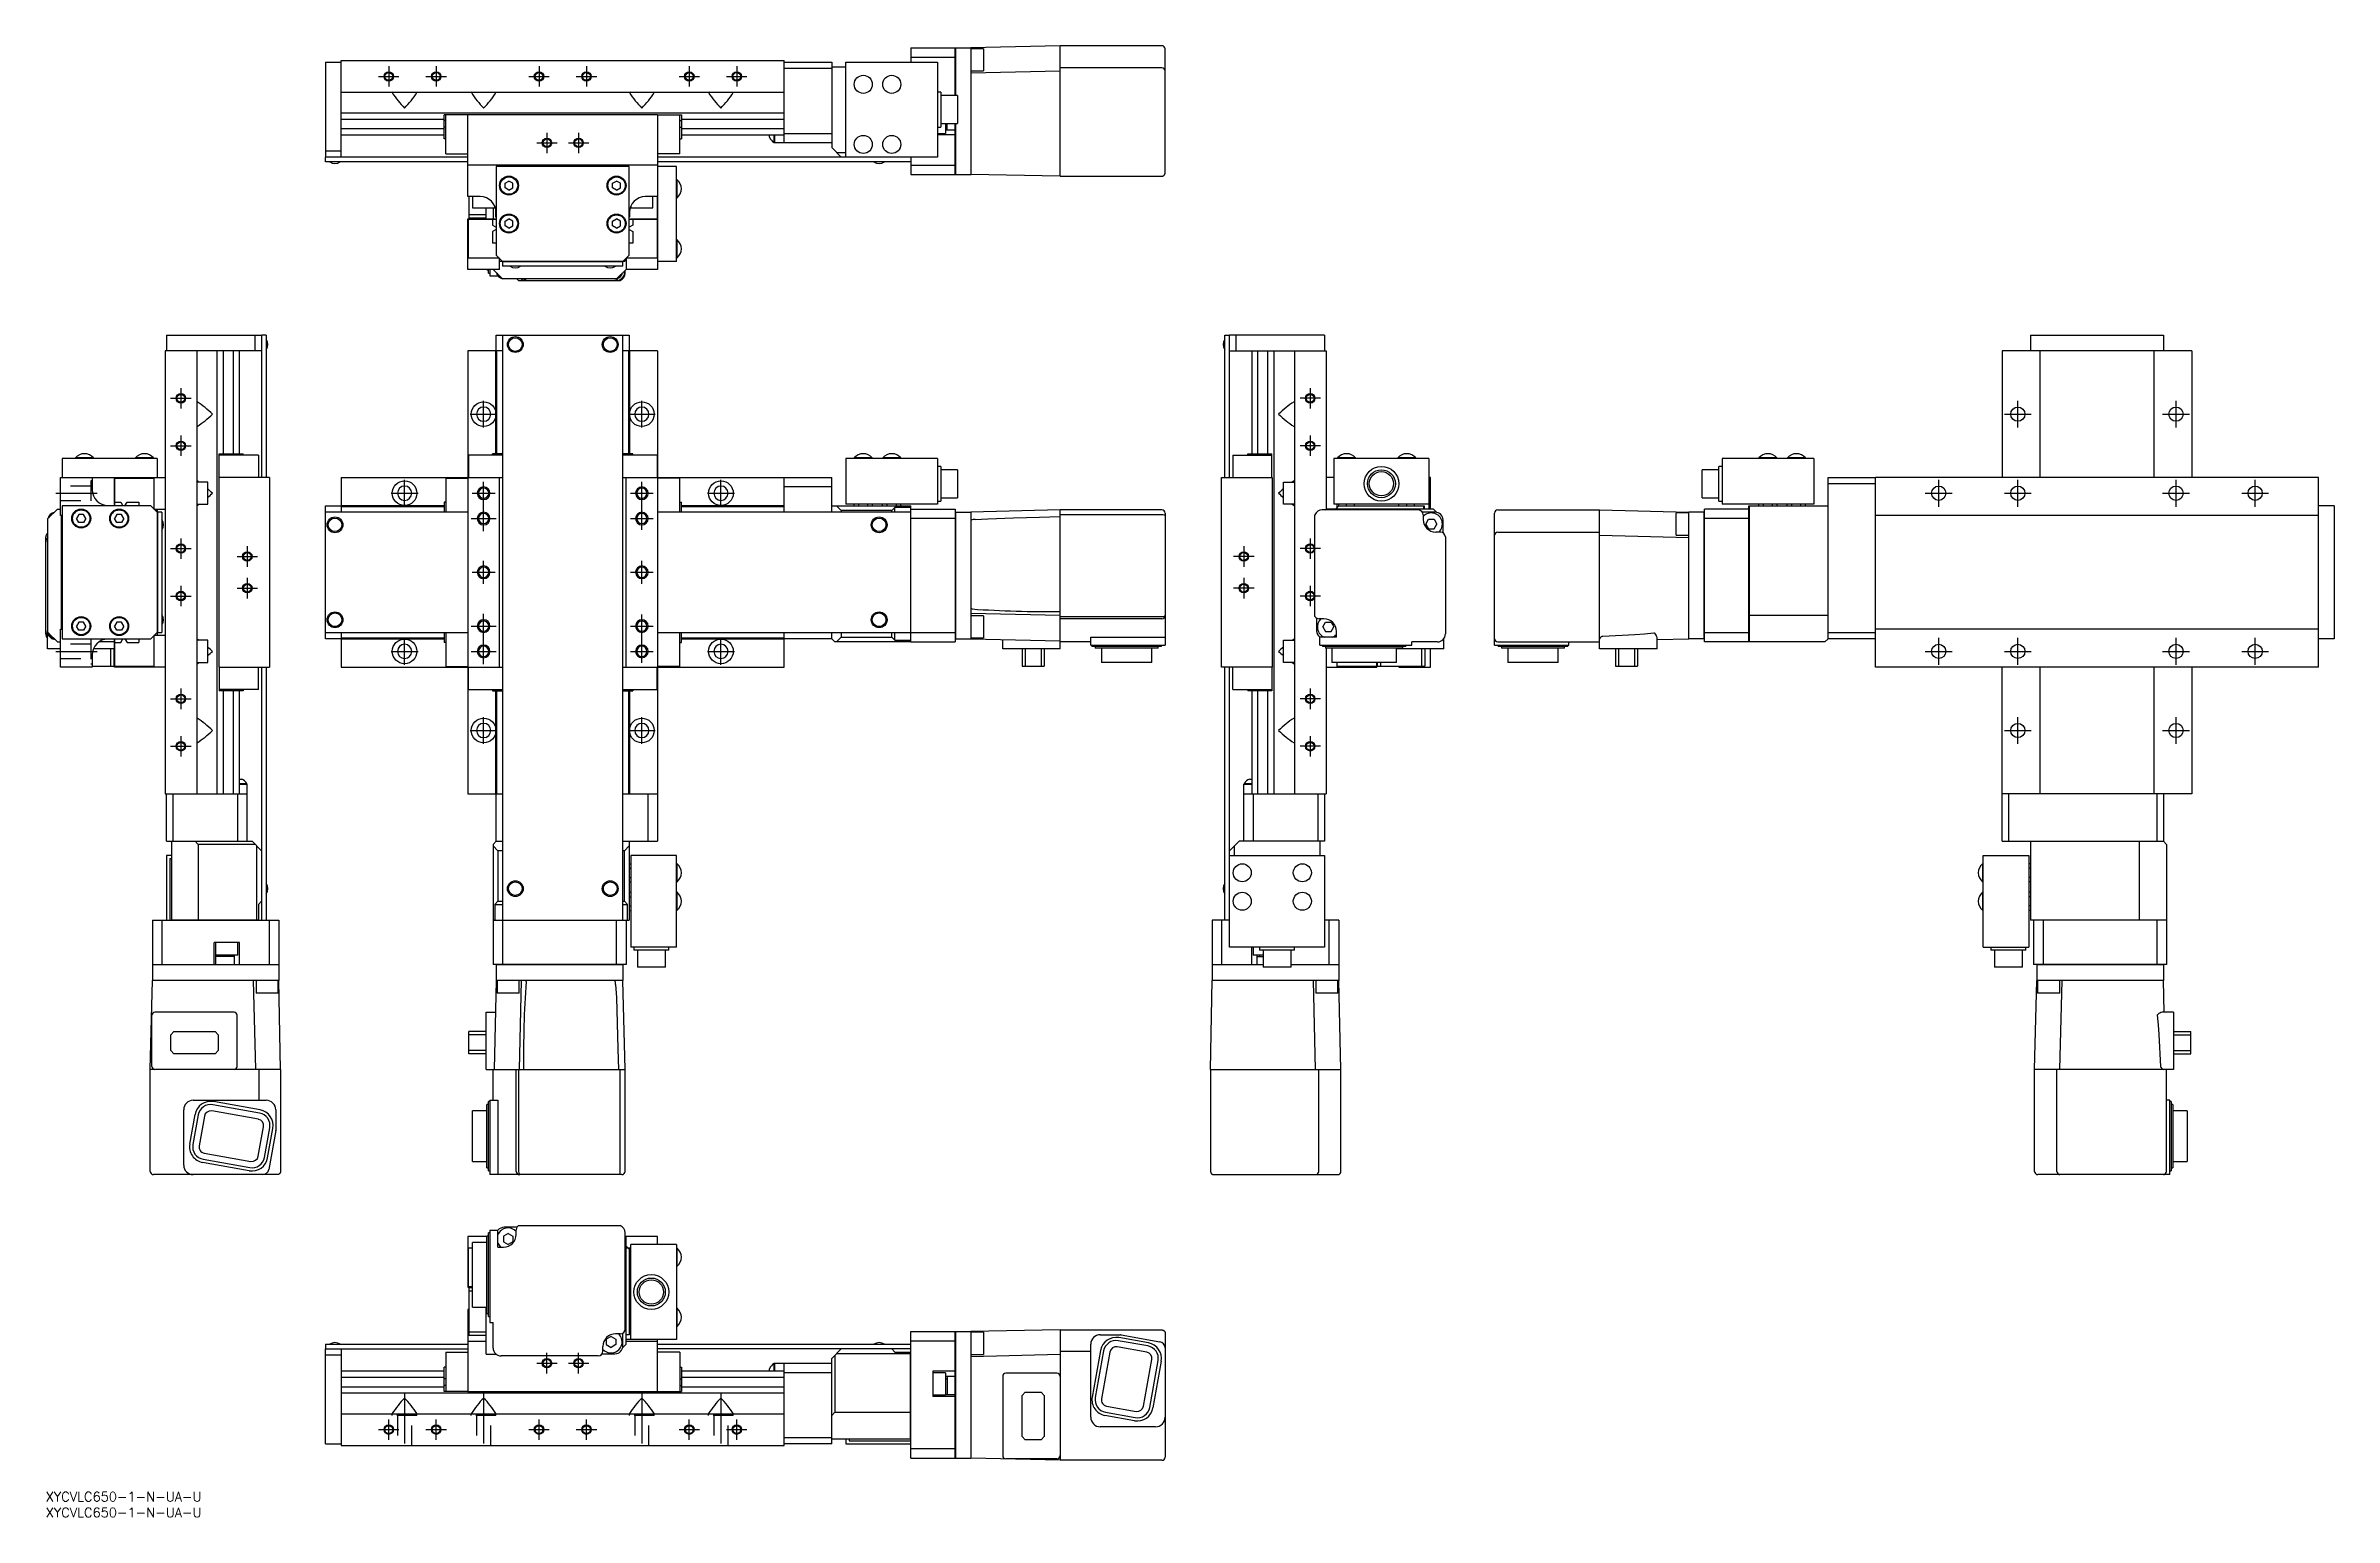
# Model space of a CAD drawing. Extents: x 0 to 723, y -8 to 457.
import ezdxf

# ---------------------------------------------------------------- set-up
doc = ezdxf.new("R2010")
doc.units = 0
doc.header["$LTSCALE"] = 0.5
doc.linetypes.add('CENTER', pattern=[50.8, 31.75, -6.35, 6.35, -6.35])
doc.linetypes.add('DASHED', pattern=[19.05, 12.7, -6.35])
for name, color, linetype in [('MSM_CENTER', 1, 'CENTER'), ('MSM_CONTINUOUS', 7, 'CONTINUOUS'), ('MSM_DASHED', 4, 'DASHED'), ('MSM_NARROW', 5, 'CONTINUOUS'), ('MSM_PART_NUMBER', 7, 'CONTINUOUS')]:
    doc.layers.add(name, color=color, linetype=linetype)
doc.styles.get("Standard").update_dxf_attribs({"font": 'txt.shx', "height": 3, "bigfont": 'bigfont.shx'})

# ---------------------------------------------------------------- blocks, each defined once
blk = doc.blocks.new('*U2')
at = {"layer": 'MSM_PART_NUMBER'}
blk.add_text('XYCVLC650-1-N-UA-U', height=3, dxfattribs=at).set_placement((0, -3))
blk = doc.blocks.new('*U3')
at = {"layer": 'MSM_PART_NUMBER'}
blk.add_text('XYCVLC650-1-N-UA-U', height=3, dxfattribs=at).set_placement((0, -8))

msp = doc.modelspace()

# ---------------------------------------------------------------- linework, layer by layer
at = {"layer": 'MSM_CENTER'}
for p, q in [((108.41, 450.7), (108.41, 444.25)), ((123.41, 450.7), (123.41, 444.25)), ((155.91, 450.7), (155.91, 444.25)), ((170.91, 450.7), (170.91, 444.25)), ((203.41, 450.7), (203.41, 444.25)), ((218.41, 450.7), (218.41, 444.25)), ((105.18, 447.48), (111.64, 447.48)), ((120.18, 447.48), (126.64, 447.48)), ((152.68, 447.48), (159.14, 447.48)), ((167.68, 447.48), (174.14, 447.48)), ((200.18, 447.48), (206.64, 447.48)), ((215.18, 447.48), (221.64, 447.48)), ((158.41, 429.7), (158.41, 423.25)), ((168.41, 429.7), (168.41, 423.25)), ((155.18, 426.48), (161.64, 426.48)), ((165.18, 426.48), (171.64, 426.48)), ((42.7, 348.95), (42.7, 342.49)), ((399.68, 348.95), (399.68, 342.49)), ((39.47, 345.72), (45.93, 345.72)), ((134.16, 340.72), (142.66, 340.72)), ((138.41, 336.47), (138.41, 344.97)), ((184.16, 340.72), (192.66, 340.72)), ((188.41, 336.47), (188.41, 344.97)), ((402.91, 345.72), (396.45, 345.72)), ((619.09, 340.72), (627.59, 340.72)), ((623.34, 336.47), (623.34, 344.97)), ((669.09, 340.72), (677.59, 340.72)), ((673.34, 336.47), (673.34, 344.97)), ((42.7, 333.95), (42.7, 327.49)), ((399.68, 333.95), (399.68, 327.49)), ((39.47, 330.72), (45.93, 330.72)), ((402.91, 330.72), (396.45, 330.72)), ((113.41, 311.47), (113.41, 319.97)), ((138.41, 303.72), (138.41, 319.34)), ((188.41, 304.1), (188.41, 319.34)), ((213.41, 311.47), (213.41, 319.97)), ((598.34, 311.47), (598.34, 319.97)), ((623.34, 311.47), (623.34, 319.97)), ((673.34, 311.47), (673.34, 319.97)), ((698.34, 311.47), (698.34, 319.97)), ((3.2, 315.72), (16.2, 315.72)), ((109.16, 315.72), (117.66, 315.72)), ((134.79, 315.72), (142.03, 315.72)), ((184.79, 315.72), (192.03, 315.72)), ((209.16, 315.72), (217.66, 315.72)), ((594.09, 315.72), (602.59, 315.72)), ((619.09, 315.72), (627.59, 315.72)), ((669.09, 315.72), (677.59, 315.72)), ((694.09, 315.72), (702.59, 315.72)), ((134.41, 307.72), (142.41, 307.72)), ((184.79, 307.72), (192.03, 307.72)), ((39.47, 298.22), (45.93, 298.22)), ((42.7, 301.45), (42.7, 294.99)), ((63.7, 298.95), (63.7, 292.49)), ((378.68, 298.95), (378.68, 292.49)), ((402.91, 298.22), (396.45, 298.22)), ((399.68, 301.45), (399.68, 294.99)), ((60.47, 295.72), (66.93, 295.72)), ((134.79, 290.72), (142.03, 290.72)), ((138.41, 287.1), (138.41, 294.34)), ((184.79, 290.72), (192.03, 290.72)), ((188.41, 287.1), (188.41, 294.34)), ((381.91, 295.72), (375.45, 295.72)), ((39.47, 283.22), (45.93, 283.22)), ((42.7, 286.45), (42.7, 279.99)), ((60.47, 285.72), (66.93, 285.72)), ((63.7, 288.95), (63.7, 282.49)), ((381.91, 285.72), (375.45, 285.72)), ((378.68, 288.95), (378.68, 282.49)), ((402.91, 283.22), (396.45, 283.22)), ((399.68, 286.45), (399.68, 279.99)), ((138.41, 261.72), (138.41, 277.72)), ((188.41, 262.1), (188.41, 277.34)), ((113.41, 261.47), (113.41, 269.97)), ((134.41, 273.72), (142.41, 273.72)), ((184.79, 273.72), (192.03, 273.72)), ((213.41, 261.47), (213.41, 269.97)), ((598.34, 261.47), (598.34, 269.97)), ((623.34, 261.47), (623.34, 269.97)), ((673.34, 261.47), (673.34, 269.97)), ((698.34, 261.47), (698.34, 269.97)), ((3.2, 265.72), (16.2, 265.72)), ((109.16, 265.72), (117.66, 265.72)), ((134.41, 265.72), (142.41, 265.72)), ((184.79, 265.72), (192.03, 265.72)), ((209.16, 265.72), (217.66, 265.72)), ((594.09, 265.72), (602.59, 265.72)), ((619.09, 265.72), (627.59, 265.72)), ((669.09, 265.72), (677.59, 265.72)), ((694.09, 265.72), (702.59, 265.72)), ((42.7, 253.95), (42.7, 247.49)), ((399.68, 253.95), (399.68, 247.49)), ((39.47, 250.72), (45.93, 250.72)), ((402.91, 250.72), (396.45, 250.72)), ((42.7, 238.95), (42.7, 232.49)), ((134.16, 240.72), (142.66, 240.72)), ((138.41, 236.47), (138.41, 244.97)), ((184.16, 240.72), (192.66, 240.72)), ((188.41, 236.47), (188.41, 244.97)), ((399.68, 238.95), (399.68, 232.49)), ((619.09, 240.72), (627.59, 240.72)), ((623.34, 236.47), (623.34, 244.97)), ((669.09, 240.72), (677.59, 240.72)), ((673.34, 236.47), (673.34, 244.97)), ((39.47, 235.72), (45.93, 235.72)), ((402.91, 235.72), (396.45, 235.72)), ((158.41, 37.47), (158.41, 43.93)), ((168.41, 37.47), (168.41, 43.93)), ((155.18, 40.7), (161.64, 40.7)), ((165.18, 40.7), (171.64, 40.7)), ((113.41, 31.2), (113.41, 12.7)), ((138.41, 31.2), (138.41, 12.7)), ((188.41, 31.2), (188.41, 12.7)), ((213.41, 31.2), (213.41, 12.7)), ((108.41, 16.47), (108.41, 22.93)), ((123.41, 16.47), (123.41, 22.93)), ((155.91, 16.47), (155.91, 22.93)), ((170.91, 16.47), (170.91, 22.93)), ((203.41, 16.47), (203.41, 22.93)), ((218.41, 16.47), (218.41, 22.93)), ((105.18, 19.7), (111.64, 19.7)), ((120.18, 19.7), (126.64, 19.7)), ((152.68, 19.7), (159.14, 19.7)), ((167.68, 19.7), (174.14, 19.7)), ((200.18, 19.7), (206.64, 19.7)), ((215.18, 19.7), (221.64, 19.7))]:
    msp.add_line(p, q, dxfattribs=at)
at = {"layer": 'MSM_CONTINUOUS'}
for p, q in [((273.41, 456.48), (287.41, 456.48)), ((273.41, 456.48), (273.41, 451.98)), ((287.41, 456.38), (287.51, 456.48)), ((287.41, 441.4), (287.41, 456.48)), ((287.51, 456.48), (292.41, 456.48)), ((287.51, 456.48), (287.51, 441.4)), ((320.61, 457.18), (292.41, 456.48)), ((292.41, 456.48), (292.41, 416.48)), ((296.41, 456.24), (292.41, 456.24)), ((296.41, 456.24), (296.41, 449.24)), ((352.81, 457.18), (320.61, 457.18)), ((320.61, 415.98), (320.61, 457.18)), ((353.81, 416.98), (353.81, 456.18)), ((88.41, 451.98), (93.41, 451.98)), ((88.41, 451.98), (88.41, 421.98)), ((93.41, 452.48), (233.41, 452.48)), ((93.41, 421.98), (93.41, 452.48)), ((233.41, 426.48), (233.41, 452.48)), ((233.41, 451.98), (248.41, 451.98)), ((248.41, 449.98), (233.41, 449.98)), ((248.41, 451.98), (248.41, 424.98)), ((248.41, 450.48), (252.91, 450.48)), ((252.91, 421.98), (252.91, 451.98)), ((252.91, 451.98), (281.91, 451.98)), ((287.41, 453.48), (273.41, 453.48)), ((281.91, 451.98), (281.91, 421.98)), ((292.41, 449.24), (296.41, 449.24)), ((320.61, 449.18), (292.41, 448.48)), ((352.81, 450.18), (320.61, 450.18)), ((93.41, 442.48), (233.41, 442.48)), ((109.67, 442.48), (109.51, 442.35)), ((117.15, 442.48), (117.31, 442.35)), ((134.67, 442.48), (134.51, 442.35)), ((142.15, 442.48), (142.31, 442.35)), ((184.67, 442.48), (184.51, 442.35)), ((192.15, 442.48), (192.31, 442.35)), ((209.67, 442.48), (209.51, 442.35)), ((217.15, 442.48), (217.31, 442.35)), ((282.91, 442.48), (281.91, 442.48)), ((282.91, 442.48), (282.91, 431.48)), ((288.21, 441.4), (282.91, 441.4)), ((288.21, 441.4), (288.21, 432.55)), ((93.41, 435.98), (233.41, 435.98)), ((93.41, 434.01), (125.91, 434.01)), ((125.91, 427.78), (125.91, 435.38)), ((133.41, 435.38), (125.91, 435.38)), ((126.41, 422.98), (126.41, 435.38)), ((133.41, 435.48), (193.41, 435.48)), ((133.41, 409.48), (133.41, 435.48)), ((193.41, 435.48), (193.41, 386.48)), ((193.41, 435.38), (200.91, 435.38)), ((200.41, 422.98), (200.41, 435.38)), ((200.91, 435.38), (200.91, 427.78)), ((200.91, 434.01), (233.41, 434.01)), ((125.91, 430.94), (93.41, 430.94)), ((93.41, 428.98), (125.91, 428.98)), ((126.41, 433.5), (125.91, 433.5)), ((126.41, 431.45), (125.91, 431.45)), ((126.41, 427.78), (125.91, 427.78)), ((200.41, 433.5), (200.91, 433.5)), ((200.41, 431.45), (200.91, 431.45)), ((200.41, 427.78), (200.91, 427.78)), ((233.41, 430.94), (200.91, 430.94)), ((200.91, 428.98), (233.41, 428.98)), ((228.76, 428.25), (228.76, 428.98)), ((230.21, 426.63), (230.21, 428.98)), ((230.41, 426.48), (230.41, 428.98)), ((233.41, 429.48), (248.41, 429.48)), ((281.91, 431.48), (282.91, 431.48)), ((281.91, 429.48), (284.41, 429.48)), ((287.41, 428.98), (281.91, 428.98)), ((282.91, 432.55), (288.21, 432.55)), ((284.41, 432.55), (284.41, 429.48)), ((284.41, 431.48), (284.91, 431.48)), ((284.41, 430.58), (287.41, 430.58)), ((284.91, 430.58), (284.91, 432.55)), ((287.41, 416.48), (287.41, 432.55)), ((287.51, 432.55), (287.51, 416.48)), ((88.41, 423.98), (93.41, 423.98)), ((88.41, 421.88), (88.51, 421.98)), ((133.41, 421.98), (88.41, 421.98)), ((88.41, 420.48), (88.41, 421.88)), ((133.41, 420.48), (88.41, 420.48)), ((126.41, 422.98), (133.41, 422.98)), ((200.41, 422.98), (193.41, 422.98)), ((281.91, 421.98), (193.41, 421.98)), ((273.41, 420.48), (193.41, 420.48)), ((230.21, 426.63), (230.41, 426.63)), ((248.41, 426.48), (230.41, 426.48)), ((248.41, 424.98), (251.41, 421.98)), ((249.91, 423.48), (252.91, 423.48)), ((273.41, 421.88), (273.31, 421.98)), ((273.41, 421.98), (273.41, 416.48)), ((193.41, 419.48), (133.41, 419.48)), ((184.41, 418.98), (142.41, 418.98)), ((142.41, 418.98), (142.41, 390.98)), ((145.16, 413.7), (146.41, 414.42)), ((145.16, 412.25), (145.16, 413.7)), ((145.41, 419.48), (145.41, 419.18)), ((145.41, 419.18), (181.41, 419.18)), ((147.66, 413.7), (146.41, 414.42)), ((147.66, 412.25), (147.66, 413.7)), ((179.16, 413.7), (180.41, 414.42)), ((179.16, 412.25), (179.16, 413.7)), ((181.66, 413.7), (180.41, 414.42)), ((181.41, 419.18), (181.41, 419.48)), ((181.66, 412.25), (181.66, 413.7)), ((184.41, 390.98), (184.41, 418.98)), ((199.41, 418.98), (193.41, 418.98)), ((199.41, 388.98), (199.41, 418.98)), ((199.57, 414.83), (199.41, 414.83)), ((199.57, 409.13), (199.57, 414.83)), ((273.41, 419.48), (287.41, 419.48)), ((273.41, 416.48), (287.41, 416.48)), ((287.51, 416.48), (287.41, 416.58)), ((287.51, 416.48), (292.46, 416.48)), ((320.61, 415.98), (292.41, 416.48)), ((320.61, 415.98), (352.81, 415.98)), ((352.81, 415.98), (352.86, 415.98)), ((352.86, 415.98), (352.91, 415.98)), ((352.91, 415.98), (352.96, 415.99)), ((352.96, 415.99), (353, 415.99)), ((353, 415.99), (353.05, 416)), ((353.05, 416), (353.09, 416.02)), ((353.09, 416.02), (353.14, 416.03)), ((353.14, 416.03), (353.17, 416.04)), ((353.17, 416.04), (353.2, 416.05)), ((353.2, 416.05), (353.23, 416.07)), ((353.23, 416.07), (353.26, 416.08)), ((353.26, 416.08), (353.29, 416.1)), ((353.29, 416.1), (353.32, 416.11)), ((353.32, 416.11), (353.35, 416.13)), ((353.35, 416.13), (353.37, 416.15)), ((353.37, 416.15), (353.4, 416.17)), ((353.4, 416.17), (353.43, 416.19)), ((353.43, 416.19), (353.45, 416.21)), ((353.45, 416.21), (353.48, 416.23)), ((353.48, 416.23), (353.5, 416.25)), ((353.5, 416.25), (353.53, 416.28)), ((353.53, 416.28), (353.55, 416.3)), ((353.55, 416.3), (353.57, 416.32)), ((353.57, 416.32), (353.59, 416.35)), ((353.59, 416.35), (353.61, 416.38)), ((353.61, 416.38), (353.63, 416.4)), ((353.63, 416.4), (353.65, 416.43)), ((353.65, 416.43), (353.67, 416.46)), ((353.67, 416.46), (353.69, 416.5)), ((353.69, 416.5), (353.71, 416.54)), ((353.71, 416.54), (353.73, 416.57)), ((353.73, 416.57), (353.74, 416.61)), ((353.74, 416.61), (353.76, 416.65)), ((353.76, 416.65), (353.77, 416.69)), ((353.77, 416.69), (353.78, 416.73)), ((353.78, 416.73), (353.79, 416.76)), ((353.79, 416.79), (353.8, 416.82)), ((353.79, 416.76), (353.79, 416.79)), ((353.8, 416.85), (353.81, 416.88)), ((353.8, 416.82), (353.8, 416.85)), ((353.81, 416.97), (353.81, 416.98)), ((353.81, 416.94), (353.81, 416.97)), ((353.81, 416.91), (353.81, 416.94)), ((353.81, 416.88), (353.81, 416.91)), ((137.31, 409.48), (133.41, 409.48)), ((133.71, 409.48), (133.71, 402.68)), ((134.91, 409.48), (134.91, 405.98)), ((134.91, 405.98), (141.91, 405.98)), ((139.21, 402.48), (139.21, 405.98)), ((141.41, 405.98), (141.41, 402.48)), ((141.91, 405.98), (141.91, 406.43)), ((146.41, 411.53), (145.16, 412.25)), ((146.41, 411.53), (147.66, 412.25)), ((180.41, 411.53), (179.16, 412.25)), ((180.41, 411.53), (181.66, 412.25)), ((184.91, 406.43), (184.91, 405.98)), ((184.91, 405.98), (191.91, 405.98)), ((193.41, 409.48), (189.51, 409.48)), ((191.91, 405.98), (191.91, 409.48)), ((193.31, 402.48), (193.31, 409.48)), ((199.41, 409.13), (199.57, 409.13)), ((133.41, 402.48), (142.01, 402.48)), ((133.41, 386.48), (133.41, 402.48)), ((133.61, 389.98), (133.61, 402.38)), ((133.61, 402.38), (142.41, 402.38)), ((139.21, 403.68), (133.71, 403.68)), ((139.21, 402.68), (133.71, 402.68)), ((134.91, 402.48), (134.91, 402.68)), ((141.21, 402.38), (141.21, 400.5)), ((141.21, 400.5), (142.41, 399.81)), ((142.41, 399.14), (141.21, 398.45)), ((141.21, 398.45), (141.21, 394.78)), ((142.01, 402.48), (142.01, 402.38)), ((142.31, 402.98), (142.31, 404.48)), ((142.31, 402.98), (142.41, 402.98)), ((145.16, 401.7), (146.41, 402.42)), ((145.16, 400.25), (145.16, 401.7)), ((146.41, 399.53), (145.16, 400.25)), ((147.66, 401.7), (146.41, 402.42)), ((146.41, 399.53), (147.66, 400.25)), ((147.66, 400.25), (147.66, 401.7)), ((179.16, 401.7), (180.41, 402.42)), ((179.16, 400.25), (179.16, 401.7)), ((180.41, 399.53), (179.16, 400.25)), ((181.66, 401.7), (180.41, 402.42)), ((180.41, 399.53), (181.66, 400.25)), ((181.66, 400.25), (181.66, 401.7)), ((184.41, 402.98), (184.51, 402.98)), ((184.41, 402.38), (193.21, 402.38)), ((185.61, 400.5), (184.42, 399.81)), ((184.42, 399.14), (185.61, 398.45)), ((184.51, 404.48), (184.51, 402.98)), ((184.81, 402.48), (193.41, 402.48)), ((184.81, 402.38), (184.81, 402.48)), ((185.61, 402.38), (185.61, 400.5)), ((185.61, 398.45), (185.61, 394.78)), ((193.21, 402.38), (193.21, 389.98)), ((142.41, 394.78), (141.21, 394.78)), ((142.41, 390.98), (144.41, 388.98)), ((182.41, 388.98), (184.41, 390.98)), ((185.61, 394.78), (184.41, 394.78)), ((199.57, 395.83), (199.41, 395.83)), ((199.57, 390.13), (199.57, 395.83)), ((143.41, 386.48), (133.41, 386.48)), ((143.41, 389.98), (133.61, 389.98)), ((139.41, 386.48), (139.41, 386.3)), ((139.41, 386.3), (139.91, 386.3)), ((139.91, 385.3), (139.91, 386.48)), ((139.91, 385.3), (140.41, 385.3)), ((140.41, 386.48), (140.41, 384.48)), ((140.41, 384.48), (142.91, 384.48)), ((144.41, 383.48), (141.41, 386.48)), ((143.41, 389.78), (143.61, 389.78)), ((143.41, 386.48), (143.41, 389.78)), ((182.91, 388.98), (143.41, 388.98)), ((144.41, 388.98), (144.41, 387.48)), ((182.41, 388.88), (144.41, 388.88)), ((182.41, 387.48), (144.41, 387.48)), ((180.41, 383.48), (144.41, 383.48)), ((151.51, 383.36), (151.59, 383.4)), ((151.59, 383.4), (151.65, 383.42)), ((151.65, 383.42), (151.7, 383.44)), ((151.7, 383.44), (151.74, 383.45)), ((151.74, 383.45), (151.77, 383.46)), ((151.77, 383.46), (151.8, 383.46)), ((151.8, 383.46), (151.82, 383.47)), ((151.82, 383.47), (151.84, 383.47)), ((151.84, 383.47), (151.85, 383.47)), ((151.85, 383.47), (151.86, 383.47)), ((151.86, 383.47), (151.87, 383.47)), ((151.87, 383.47), (151.88, 383.47)), ((151.88, 383.47), (151.88, 383.47)), ((151.88, 383.47), (151.88, 383.47)), ((151.88, 383.47), (151.89, 383.47)), ((151.89, 383.47), (151.89, 383.48)), ((151.89, 383.48), (151.89, 383.48)), ((151.89, 383.48), (151.89, 383.48)), ((151.89, 383.48), (151.89, 383.48)), ((151.89, 383.48), (151.9, 383.48)), ((151.9, 383.48), (151.9, 383.48)), ((151.9, 383.48), (151.9, 383.48)), ((151.9, 383.48), (151.9, 383.48)), ((151.9, 383.48), (151.9, 383.48)), ((151.9, 383.48), (151.9, 383.48)), ((151.9, 383.48), (151.9, 383.48)), ((151.9, 383.48), (151.9, 383.48)), ((151.9, 383.48), (151.9, 383.48)), ((151.9, 383.48), (151.9, 383.48)), ((151.9, 383.48), (151.9, 383.48)), ((151.9, 383.48), (151.9, 383.48)), ((151.9, 383.48), (151.9, 383.48)), ((151.9, 383.48), (151.91, 383.48)), ((151.91, 383.48), (151.91, 383.48)), ((151.91, 383.48), (151.91, 383.48)), ((151.91, 383.48), (151.91, 383.48)), ((151.91, 383.48), (151.91, 383.48)), ((151.91, 383.48), (151.91, 383.48)), ((151.91, 383.48), (151.91, 383.48)), ((151.91, 383.48), (151.91, 383.48)), ((151.91, 383.48), (151.91, 383.48)), ((151.91, 383.48), (151.91, 383.48)), ((151.91, 383.48), (151.91, 383.48)), ((151.91, 383.48), (151.91, 383.48)), ((179.91, 383.48), (179.91, 383.48)), ((179.91, 383.48), (179.91, 383.48)), ((179.91, 383.48), (179.91, 383.48)), ((179.91, 383.48), (179.92, 383.48)), ((179.92, 383.48), (179.92, 383.48)), ((179.92, 383.48), (179.92, 383.48)), ((179.92, 383.48), (179.92, 383.48)), ((179.92, 383.48), (179.92, 383.48)), ((179.92, 383.48), (179.92, 383.48)), ((179.92, 383.48), (179.92, 383.48)), ((179.92, 383.48), (179.92, 383.48)), ((179.92, 383.48), (179.92, 383.48)), ((179.92, 383.48), (179.92, 383.48)), ((179.92, 383.48), (179.92, 383.48)), ((179.92, 383.48), (179.92, 383.48)), ((179.92, 383.48), (179.93, 383.48)), ((179.93, 383.48), (179.93, 383.48)), ((179.93, 383.48), (179.93, 383.48)), ((179.93, 383.48), (179.93, 383.48)), ((179.93, 383.48), (179.93, 383.48)), ((179.93, 383.48), (179.93, 383.48)), ((179.93, 383.48), (179.94, 383.48)), ((179.94, 383.48), (179.94, 383.48)), ((179.94, 383.48), (179.94, 383.47)), ((179.94, 383.47), (179.95, 383.47)), ((179.95, 383.47), (179.95, 383.47)), ((179.95, 383.47), (179.95, 383.47)), ((179.95, 383.47), (179.96, 383.47)), ((179.96, 383.47), (179.96, 383.47)), ((179.96, 383.47), (179.97, 383.47)), ((179.97, 383.47), (179.98, 383.47)), ((179.98, 383.47), (179.99, 383.47)), ((179.99, 383.47), (180.02, 383.47)), ((180.02, 383.47), (180.05, 383.47)), ((180.05, 383.47), (180.08, 383.46)), ((180.08, 383.46), (180.13, 383.45)), ((180.13, 383.45), (180.36, 383.38)), ((180.36, 383.38), (180.64, 383.24)), ((180.41, 383.48), (183.41, 386.48)), ((182.41, 387.48), (182.41, 388.98)), ((183.41, 389.48), (182.91, 388.98)), ((183.11, 385.28), (183.11, 386.18)), ((183.21, 389.78), (183.41, 389.78)), ((193.21, 389.98), (183.41, 389.98)), ((183.41, 389.78), (183.41, 386.48)), ((193.41, 386.48), (183.41, 386.48)), ((199.41, 388.98), (193.41, 388.98)), ((199.41, 390.13), (199.57, 390.13)), ((149.46, 382.98), (181.59, 382.98)), ((150.99, 382.98), (151.09, 383.05)), ((151.09, 383.05), (151.51, 383.36)), ((180.64, 383.24), (180.86, 383.09)), ((180.86, 383.09), (181.02, 382.98)), ((38.2, 365.72), (38.2, 360.72)), ((38.2, 365.72), (68.2, 365.72)), ((66.2, 360.72), (66.2, 365.72)), ((68.3, 365.72), (68.2, 365.62)), ((68.2, 365.72), (68.2, 320.72)), ((69.7, 365.72), (68.3, 365.72)), ((69.7, 365.72), (69.7, 320.72)), ((142.41, 360.72), (142.41, 365.72)), ((142.41, 365.72), (184.41, 365.72)), ((144.41, 365.72), (144.41, 166.72)), ((182.41, 180.72), (182.41, 365.72)), ((184.41, 365.72), (184.41, 360.72)), ((372.68, 320.72), (372.68, 365.72)), ((372.68, 365.72), (374.08, 365.72)), ((374.18, 365.62), (374.08, 365.72)), ((404.18, 365.72), (374.18, 365.72)), ((374.18, 320.72), (374.18, 365.72)), ((376.18, 365.72), (376.18, 360.72)), ((404.18, 365.72), (404.18, 360.72)), ((627.34, 365.72), (627.34, 360.72)), ((627.34, 365.72), (669.34, 365.72)), ((669.34, 365.72), (669.34, 360.72)), ((37.7, 360.72), (37.7, 220.72)), ((68.2, 360.72), (37.7, 360.72)), ((47.7, 360.72), (47.7, 220.72)), ((54.2, 220.72), (54.2, 360.72)), ((56.16, 328.22), (56.16, 360.72)), ((59.24, 360.72), (59.24, 328.22)), ((61.2, 328.22), (61.2, 360.72)), ((144.41, 360.72), (133.41, 360.72)), ((133.41, 360.72), (133.41, 220.72)), ((142.31, 328.22), (142.31, 360.72)), ((142.61, 328.22), (142.61, 360.72)), ((193.41, 360.72), (182.41, 360.72)), ((184.21, 360.72), (184.21, 328.22)), ((184.51, 360.72), (184.51, 328.22)), ((193.41, 360.72), (193.41, 205.72)), ((374.18, 360.72), (404.68, 360.72)), ((381.18, 360.72), (381.18, 328.22)), ((383.14, 328.22), (383.14, 360.72)), ((386.22, 360.72), (386.22, 328.22)), ((388.18, 360.72), (388.18, 220.72)), ((394.68, 360.72), (394.68, 220.72)), ((404.68, 360.72), (404.68, 310.72)), ((618.34, 360.72), (618.34, 320.72)), ((678.34, 360.72), (618.34, 360.72)), ((630.34, 360.72), (630.34, 320.72)), ((666.34, 360.72), (666.34, 320.72)), ((678.34, 360.72), (678.34, 320.72)), ((47.7, 344.46), (47.83, 344.62)), ((394.68, 344.46), (394.55, 344.62)), ((47.7, 336.98), (47.83, 336.82)), ((394.68, 336.98), (394.55, 336.82)), ((5.2, 326.72), (5.2, 320.72)), ((35.2, 326.72), (5.2, 326.72)), ((15.05, 326.88), (9.35, 326.88)), ((9.35, 326.88), (9.35, 326.72)), ((15.05, 326.72), (15.05, 326.88)), ((34.05, 326.88), (28.35, 326.88)), ((28.35, 326.88), (28.35, 326.72)), ((34.05, 326.72), (34.05, 326.88)), ((35.2, 326.72), (35.2, 320.72)), ((54.8, 328.22), (62.4, 328.22)), ((54.8, 320.72), (54.8, 328.22)), ((67.2, 327.72), (54.8, 327.72)), ((56.68, 327.72), (56.68, 328.22)), ((58.72, 327.72), (58.72, 328.22)), ((62.4, 327.72), (62.4, 328.22)), ((67.2, 327.72), (67.2, 320.72)), ((144.41, 327.72), (133.61, 327.72)), ((133.61, 327.72), (133.61, 320.72)), ((144.41, 328.22), (141.21, 328.22)), ((141.21, 327.72), (141.21, 328.22)), ((185.61, 328.22), (182.41, 328.22)), ((193.21, 327.72), (182.41, 327.72)), ((185.61, 327.72), (185.61, 328.22)), ((193.21, 327.72), (193.21, 320.72)), ((252.91, 326.72), (252.91, 312.22)), ((281.91, 326.72), (252.91, 326.72)), ((261.26, 326.88), (255.56, 326.88)), ((255.56, 326.88), (255.56, 326.72)), ((261.26, 326.72), (261.26, 326.88)), ((270.26, 326.88), (264.56, 326.88)), ((264.56, 326.88), (264.56, 326.72)), ((270.26, 326.72), (270.26, 326.88)), ((281.91, 326.72), (281.91, 312.22)), ((375.18, 327.72), (387.58, 327.72)), ((375.18, 327.72), (375.18, 320.72)), ((379.98, 328.22), (387.58, 328.22)), ((379.98, 327.72), (379.98, 328.22)), ((383.66, 327.72), (383.66, 328.22)), ((385.71, 327.72), (385.71, 328.22)), ((387.58, 320.72), (387.58, 328.22)), ((407.18, 326.72), (407.18, 312.22)), ((437.18, 326.72), (407.18, 326.72)), ((414.03, 326.88), (408.33, 326.88)), ((408.33, 326.88), (408.33, 326.72)), ((414.03, 326.72), (414.03, 326.88)), ((433.03, 326.88), (427.33, 326.88)), ((427.33, 326.88), (427.33, 326.72)), ((433.03, 326.72), (433.03, 326.88)), ((437.18, 326.72), (437.18, 310.72)), ((529.84, 326.72), (529.84, 312.22)), ((558.84, 326.72), (529.84, 326.72)), ((547.19, 326.88), (541.49, 326.88)), ((541.49, 326.88), (541.49, 326.72)), ((547.19, 326.72), (547.19, 326.88)), ((556.19, 326.88), (550.49, 326.88)), ((550.49, 326.88), (550.49, 326.72)), ((556.19, 326.72), (556.19, 326.88)), ((558.84, 326.72), (558.84, 312.22)), ((4.7, 308.72), (4.7, 320.72)), ((4.7, 320.72), (37.7, 320.72)), ((14.7, 320.72), (14.7, 316.82)), ((21.7, 320.62), (14.7, 320.62)), ((21.7, 312.12), (21.7, 320.72)), ((21.8, 320.52), (34.2, 320.52)), ((21.8, 311.72), (21.8, 320.52)), ((34.2, 320.52), (34.2, 310.72)), ((47.7, 319.46), (47.83, 319.62)), ((51.2, 319.22), (47.7, 319.22)), ((51.2, 312.22), (51.2, 319.22)), ((70.7, 320.72), (54.7, 320.72)), ((54.7, 320.72), (54.7, 260.72)), ((70.7, 320.72), (70.7, 260.72)), ((93.41, 320.72), (93.41, 309.72)), ((93.41, 320.72), (144.41, 320.72)), ((126.41, 320.52), (126.41, 309.72)), ((126.41, 320.52), (133.41, 320.52)), ((143.41, 260.72), (143.41, 320.72)), ((182.41, 320.72), (248.41, 320.72)), ((183.41, 260.72), (183.41, 320.72)), ((200.41, 320.52), (193.41, 320.52)), ((200.41, 309.72), (200.41, 320.52)), ((233.41, 309.72), (233.41, 320.72)), ((248.41, 309.72), (248.41, 320.72)), ((282.91, 324.22), (281.91, 324.22)), ((282.91, 324.22), (282.91, 313.22)), ((288.21, 323.15), (282.91, 323.15)), ((288.21, 323.15), (288.21, 314.3)), ((371.68, 320.72), (387.68, 320.72)), ((371.68, 260.72), (371.68, 320.72)), ((387.68, 320.72), (387.68, 260.72)), ((391.18, 319.22), (394.68, 319.22)), ((391.18, 312.22), (391.18, 319.22)), ((394.68, 319.46), (394.55, 319.62)), ((407.18, 320.72), (404.68, 320.72)), ((437.68, 320.72), (437.18, 320.72)), ((437.68, 310.72), (437.68, 320.72)), ((528.84, 323.15), (523.54, 323.15)), ((523.54, 314.3), (523.54, 323.15)), ((529.84, 324.22), (528.84, 324.22)), ((528.84, 313.22), (528.84, 324.22)), ((563.34, 320.72), (578.24, 320.72)), ((563.34, 269.72), (563.34, 320.72)), ((578.34, 318.72), (563.34, 318.72)), ((578.34, 320.62), (578.24, 320.72)), ((718.34, 320.72), (578.34, 320.72)), ((578.34, 260.72), (578.34, 320.72)), ((718.34, 260.72), (718.34, 320.72)), ((5.2, 311.72), (5.2, 269.72)), ((33.2, 311.72), (5.2, 311.72)), ((19.7, 311.82), (21.2, 311.82)), ((21.2, 311.72), (21.2, 311.82)), ((21.8, 312.12), (21.7, 312.12)), ((21.8, 312.92), (23.68, 312.92)), ((23.68, 312.92), (24.36, 311.73)), ((25.04, 311.73), (25.72, 312.92)), ((25.72, 312.92), (29.4, 312.92)), ((29.4, 312.92), (29.4, 311.72)), ((35.2, 309.72), (33.2, 311.72)), ((47.7, 312.22), (51.2, 312.22)), ((47.7, 311.98), (47.83, 311.82)), ((88.41, 311.72), (93.41, 311.72)), ((88.41, 269.72), (88.41, 311.72)), ((93.41, 311.82), (125.91, 311.82)), ((93.41, 311.52), (125.91, 311.52)), ((126.41, 312.92), (125.91, 312.92)), ((125.91, 312.92), (125.91, 309.72)), ((200.41, 312.92), (200.91, 312.92)), ((200.91, 309.72), (200.91, 312.92)), ((200.91, 311.82), (233.41, 311.82)), ((200.91, 311.52), (233.41, 311.52)), ((248.41, 317.72), (233.41, 317.72)), ((248.41, 311.72), (273.41, 311.72)), ((249.91, 311.72), (251.41, 310.22)), ((281.91, 312.22), (252.91, 312.22)), ((255.52, 311.72), (255.52, 312.22)), ((256.97, 311.72), (256.97, 312.22)), ((259.85, 311.72), (259.85, 312.22)), ((261.3, 311.72), (261.3, 312.22)), ((264.52, 311.72), (264.52, 312.22)), ((265.97, 311.72), (265.97, 312.22)), ((268.41, 311.22), (267.41, 310.22)), ((268.41, 309.72), (268.41, 311.22)), ((273.41, 311.22), (268.41, 311.22)), ((268.85, 311.72), (268.85, 312.22)), ((270.3, 311.72), (270.3, 312.22)), ((273.41, 268.72), (273.41, 311.72)), ((281.91, 313.22), (282.91, 313.22)), ((282.91, 314.3), (288.21, 314.3)), ((394.68, 312.22), (391.18, 312.22)), ((394.68, 311.98), (394.55, 311.82)), ((437.18, 312.22), (407.18, 312.22)), ((408.68, 311.72), (407.68, 310.72)), ((408.18, 310.72), (408.18, 312.22)), ((408.68, 311.72), (408.68, 312.22)), ((408.68, 311.72), (435.68, 311.72)), ((411.18, 311.72), (411.18, 312.22)), ((413.68, 311.72), (413.68, 312.22)), ((427.68, 311.72), (427.68, 312.22)), ((430.18, 311.72), (430.18, 312.22)), ((432.68, 311.72), (432.68, 312.22)), ((435.58, 310.72), (435.58, 311.72)), ((435.68, 311.72), (435.68, 310.72)), ((523.54, 314.3), (528.84, 314.3)), ((528.84, 313.22), (529.84, 313.22)), ((558.84, 312.22), (529.84, 312.22)), ((538.34, 311.72), (563.34, 311.72)), ((538.34, 268.72), (538.34, 311.72)), ((538.44, 311.72), (538.44, 268.72)), ((541.46, 311.72), (541.46, 312.22)), ((542.9, 311.72), (542.9, 312.22)), ((545.79, 311.72), (545.79, 312.22)), ((547.23, 311.72), (547.23, 312.22)), ((550.46, 311.72), (550.46, 312.22)), ((551.9, 311.72), (551.9, 312.22)), ((554.79, 311.72), (554.79, 312.22)), ((556.23, 311.72), (556.23, 312.22)), ((723.34, 311.72), (718.34, 311.72)), ((723.34, 311.72), (723.34, 269.72)), ((3.7, 310.72), (0.7, 307.72)), ((0.7, 271.72), (0.7, 307.72)), ((3.7, 310.72), (4.7, 310.72)), ((5, 308.72), (4.7, 308.72)), ((5, 272.72), (5, 308.72)), ((10.48, 308.97), (9.76, 307.72)), ((10.48, 306.47), (9.76, 307.72)), ((11.92, 308.97), (10.48, 308.97)), ((11.92, 306.47), (10.48, 306.47)), ((12.64, 307.72), (11.92, 308.97)), ((12.64, 307.72), (11.92, 306.47)), ((22.48, 308.97), (21.76, 307.72)), ((22.48, 306.47), (21.76, 307.72)), ((23.92, 308.97), (22.48, 308.97)), ((23.92, 306.47), (22.48, 306.47)), ((24.64, 307.72), (23.92, 308.97)), ((24.64, 307.72), (23.92, 306.47)), ((34.4, 310.52), (34.4, 310.72)), ((34.4, 310.72), (37.7, 310.72)), ((34.7, 310.72), (35.2, 310.22)), ((35.2, 310.22), (35.2, 270.72)), ((36.7, 309.72), (35.2, 309.72)), ((35.3, 309.72), (35.3, 271.72)), ((36.7, 309.72), (36.7, 271.72)), ((133.41, 309.72), (88.41, 309.72)), ((273.41, 309.72), (193.41, 309.72)), ((267.41, 310.22), (251.41, 310.22)), ((251.41, 310.22), (251.41, 309.72)), ((267.41, 309.72), (267.41, 310.22)), ((273.41, 310.72), (287.41, 310.72)), ((287.41, 307.72), (273.41, 307.72)), ((287.41, 310.72), (287.41, 268.72)), ((287.51, 309.72), (287.41, 309.62)), ((287.51, 309.72), (292.41, 309.72)), ((287.51, 309.72), (287.51, 269.72)), ((320.61, 310.42), (292.41, 309.72)), ((292.41, 309.72), (292.41, 269.72)), ((292.41, 307.22), (292.51, 307.28)), ((293.74, 307.44), (297.8, 307.67)), ((297.8, 307.67), (305.93, 307.95)), ((305.93, 307.95), (314.06, 308.18)), ((314.06, 308.18), (320.61, 308.34)), ((352.81, 310.42), (320.61, 310.42)), ((320.61, 266.52), (320.61, 310.42)), ((352.81, 308.9), (320.61, 308.9)), ((353.63, 308.81), (353.73, 308.77)), ((353.73, 308.77), (353.8, 308.7)), ((353.8, 308.7), (353.81, 308.67)), ((353.81, 309.42), (353.81, 267.72)), ((401.18, 276.77), (401.18, 308.9)), ((433.88, 310.42), (403.48, 310.42)), ((404.38, 310.42), (404.68, 310.72)), ((438.68, 310.72), (404.68, 310.72)), ((414.18, 310.72), (414.18, 310.42)), ((422.18, 310.42), (422.18, 310.72)), ((439.18, 309.72), (435.15, 309.72)), ((435.38, 308.92), (435.38, 307.42)), ((436.21, 305.98), (437.08, 307.48)), ((436.21, 305.98), (437.08, 304.48)), ((437.08, 307.48), (438.81, 307.48)), ((437.08, 304.48), (438.81, 304.48)), ((439.74, 309.66), (438.68, 310.72)), ((438.81, 307.48), (439.68, 305.98)), ((438.81, 304.48), (439.68, 305.98)), ((441.62, 307.79), (441.68, 307.72)), ((441.68, 303.19), (441.68, 307.22)), ((457.94, 267.72), (457.94, 309.42)), ((458.94, 310.42), (491.14, 310.42)), ((491.14, 310.42), (519.34, 309.72)), ((491.14, 266.52), (491.14, 310.42)), ((515.34, 302.48), (515.34, 309.48)), ((519.34, 309.48), (515.34, 309.48)), ((524.24, 309.72), (519.34, 309.72)), ((519.34, 269.72), (519.34, 309.72)), ((524.24, 309.72), (524.34, 309.62)), ((524.24, 269.72), (524.24, 309.72)), ((538.34, 310.72), (524.34, 310.72)), ((524.34, 268.72), (524.34, 310.72)), ((538.34, 307.72), (524.34, 307.72)), ((718.34, 308.72), (578.34, 308.72)), ((0, 271.22), (0, 301.92)), ((440.88, 303.42), (439.38, 303.42)), ((442.38, 301.92), (442.38, 271.22)), ((458.94, 303.42), (491.14, 303.42)), ((491.14, 302.42), (519.34, 301.72)), ((515.34, 302.48), (519.34, 302.48)), ((10.48, 274.97), (9.76, 273.72)), ((11.92, 274.97), (10.48, 274.97)), ((12.64, 273.72), (11.92, 274.97)), ((22.48, 274.97), (21.76, 273.72)), ((23.92, 274.97), (22.48, 274.97)), ((24.64, 273.72), (23.92, 274.97)), ((292.43, 279.2), (292.41, 279.22)), ((320.61, 277.02), (292.41, 277.72)), ((296.41, 276.96), (292.41, 276.96)), ((292.53, 279.17), (292.43, 279.2)), ((292.68, 279.15), (292.53, 279.17)), ((292.81, 279.13), (292.68, 279.15)), ((296.41, 276.96), (296.41, 269.96)), ((320.61, 276.77), (352.81, 276.77)), ((352.81, 276.02), (320.61, 276.02)), ((353.62, 276.89), (353.72, 276.95)), ((353.72, 276.95), (353.79, 277.03)), ((353.79, 277.03), (353.81, 277.12)), ((401.68, 276.25), (401.68, 272.22)), ((403.98, 276.02), (402.48, 276.02)), ((403.68, 273.46), (404.55, 274.96)), ((404.55, 274.96), (406.28, 274.96)), ((406.28, 274.96), (407.15, 273.46)), ((538.34, 277.26), (538.44, 277.22)), ((538.44, 277.22), (563.34, 277.22)), ((0.5, 266.52), (0.5, 271.58)), ((3.7, 268.72), (0.7, 271.72)), ((3.7, 268.72), (4.7, 268.72)), ((4.7, 260.72), (4.7, 272.72)), ((4.7, 272.72), (5, 272.72)), ((5.2, 269.72), (33.2, 269.72)), ((10.48, 272.47), (9.76, 273.72)), ((11.92, 272.47), (10.48, 272.47)), ((12.64, 273.72), (11.92, 272.47)), ((21.7, 268.72), (16.84, 268.72)), ((21.2, 269.62), (19.7, 269.62)), ((21.2, 269.62), (21.2, 269.72)), ((21.7, 260.72), (21.7, 269.32)), ((21.7, 269.32), (21.8, 269.32)), ((22.48, 272.47), (21.76, 273.72)), ((21.8, 260.92), (21.8, 269.72)), ((21.8, 268.52), (23.68, 268.52)), ((23.92, 272.47), (22.48, 272.47)), ((23.68, 268.52), (24.36, 269.72)), ((24.64, 273.72), (23.92, 272.47)), ((25.04, 269.72), (25.72, 268.52)), ((25.72, 268.52), (29.4, 268.52)), ((29.4, 269.72), (29.4, 268.52)), ((33.2, 269.72), (35.2, 271.72)), ((34.2, 270.72), (34.2, 260.92)), ((34.4, 270.72), (34.4, 270.92)), ((37.7, 270.72), (34.4, 270.72)), ((35.2, 271.72), (36.7, 271.72)), ((47.7, 269.46), (47.83, 269.62)), ((51.2, 269.22), (47.7, 269.22)), ((51.2, 262.22), (51.2, 269.22)), ((88.41, 271.72), (133.41, 271.72)), ((93.41, 269.72), (88.41, 269.72)), ((93.41, 271.72), (93.41, 260.72)), ((125.91, 269.92), (93.41, 269.92)), ((125.91, 269.62), (93.41, 269.62)), ((125.91, 271.72), (125.91, 268.52)), ((126.41, 268.52), (125.91, 268.52)), ((126.41, 271.72), (126.41, 260.92)), ((193.41, 271.72), (287.41, 271.72)), ((200.41, 260.92), (200.41, 271.72)), ((200.41, 268.52), (200.91, 268.52)), ((200.91, 268.52), (200.91, 271.72)), ((233.41, 269.92), (200.91, 269.92)), ((233.41, 269.62), (200.91, 269.62)), ((233.41, 260.72), (233.41, 271.72)), ((248.41, 269.72), (233.41, 269.72)), ((248.41, 269.72), (248.41, 271.72)), ((248.41, 269.72), (249.41, 268.72)), ((273.31, 268.72), (249.41, 268.72)), ((251.41, 270.22), (249.91, 268.72)), ((251.41, 271.72), (251.41, 270.22)), ((251.41, 270.22), (267.41, 270.22)), ((267.41, 270.22), (267.41, 271.72)), ((267.41, 270.22), (268.41, 269.22)), ((268.41, 269.22), (268.41, 271.72)), ((268.41, 269.22), (273.31, 269.22)), ((273.31, 269.22), (273.41, 269.36)), ((273.31, 268.72), (273.31, 269.22)), ((273.41, 268.82), (273.31, 268.72)), ((273.41, 268.72), (287.41, 268.72)), ((287.41, 269.82), (287.51, 269.72)), ((287.51, 269.72), (292.41, 269.72)), ((292.41, 269.96), (296.41, 269.96)), ((292.41, 269.72), (320.61, 269.02)), ((302.46, 266.52), (302.46, 269.47)), ((330.31, 268.72), (320.61, 268.72)), ((330.31, 267.72), (330.31, 270.22)), ((330.31, 270.22), (353.81, 270.22)), ((330.31, 267.72), (353.81, 267.72)), ((330.67, 267.72), (330.67, 267.22)), ((352.66, 267.22), (352.66, 267.72)), ((391.18, 262.22), (391.18, 269.22)), ((391.18, 269.22), (394.68, 269.22)), ((394.68, 269.46), (394.55, 269.62)), ((401.68, 271.72), (401.74, 271.66)), ((402.68, 267.72), (402.68, 270.22)), ((407.98, 270.22), (402.68, 270.22)), ((402.68, 267.72), (431.78, 267.72)), ((403.51, 267.72), (403.51, 267.22)), ((403.68, 273.46), (404.55, 271.96)), ((404.55, 271.96), (406.28, 271.96)), ((406.28, 271.96), (407.15, 273.46)), ((407.98, 270.22), (407.98, 272.02)), ((429.94, 267.22), (429.94, 267.72)), ((431.78, 267.72), (431.78, 268.72)), ((439.88, 268.72), (431.78, 268.72)), ((441.88, 266.52), (441.88, 269.72)), ((457.94, 267.72), (481.44, 267.72)), ((458.94, 268.72), (491.14, 268.72)), ((459.09, 267.72), (459.09, 267.22)), ((481.08, 267.22), (481.08, 267.72)), ((481.44, 267.72), (481.44, 268.72)), ((491.14, 269.51), (491.16, 269.62)), ((491.16, 269.62), (491.19, 269.73)), ((491.85, 270.47), (491.94, 270.51)), ((491.94, 270.51), (492.05, 270.54)), ((492.05, 270.54), (492.14, 270.55)), ((492.14, 270.55), (502.27, 271.1)), ((502.27, 271.1), (505.28, 271.31)), ((505.28, 271.31), (508.29, 271.58)), ((508.29, 271.58), (508.4, 271.57)), ((508.4, 271.57), (508.5, 271.52)), ((508.5, 271.52), (508.59, 271.44)), ((509.29, 270.16), (509.29, 270.06)), ((509.29, 266.52), (509.29, 270.06)), ((509.29, 269.47), (519.34, 269.72)), ((524.24, 269.72), (519.34, 269.72)), ((524.34, 269.82), (524.24, 269.72)), ((524.34, 271.72), (538.34, 271.72)), ((538.34, 268.72), (524.34, 268.72)), ((538.44, 268.72), (538.34, 268.82)), ((562.34, 268.72), (538.44, 268.72)), ((563.34, 269.72), (562.34, 268.72)), ((563.34, 271.72), (578.34, 271.72)), ((578.24, 269.72), (563.34, 269.72)), ((578.24, 269.72), (578.34, 269.82)), ((718.34, 272.72), (578.34, 272.72)), ((723.34, 269.72), (718.34, 269.72)), ((4.7, 266.52), (0.5, 266.52)), ((14.7, 260.72), (4.7, 260.72)), ((14.7, 264.62), (14.7, 260.72)), ((14.7, 261.02), (21.5, 261.02)), ((21.7, 266.52), (15.08, 266.52)), ((20.5, 266.52), (20.5, 261.02)), ((21.5, 266.52), (21.5, 261.02)), ((21.7, 262.22), (21.5, 262.22)), ((37.7, 260.72), (21.7, 260.72)), ((34.2, 260.92), (21.8, 260.92)), ((47.7, 262.22), (51.2, 262.22)), ((47.7, 261.98), (47.83, 261.82)), ((54.7, 260.72), (70.7, 260.72)), ((54.8, 260.72), (54.8, 253.22)), ((67.2, 253.72), (67.2, 260.72)), ((68.2, 260.72), (68.2, 180.72)), ((69.7, 260.72), (69.7, 180.72)), ((93.41, 260.72), (144.41, 260.72)), ((126.41, 260.92), (133.41, 260.92)), ((133.61, 253.72), (133.61, 260.72)), ((182.41, 260.72), (233.41, 260.72)), ((193.21, 253.72), (193.21, 260.72)), ((200.41, 260.92), (193.41, 260.92)), ((320.61, 266.52), (302.46, 266.52)), ((308.61, 266.52), (308.61, 261.02)), ((308.61, 261.02), (315.61, 261.02)), ((309.61, 266.52), (309.61, 261.02)), ((314.61, 266.52), (314.61, 261.02)), ((315.61, 266.52), (315.61, 261.02)), ((352.66, 267.22), (330.67, 267.22)), ((331.67, 267.22), (331.67, 266.72)), ((351.66, 266.72), (331.67, 266.72)), ((333.67, 266.72), (333.67, 262.22)), ((349.66, 262.22), (333.67, 262.22)), ((349.66, 262.22), (349.66, 266.72)), ((351.66, 266.72), (351.66, 267.22)), ((387.68, 260.72), (371.68, 260.72)), ((372.68, 180.72), (372.68, 260.72)), ((374.18, 172.22), (374.18, 260.72)), ((375.18, 253.72), (375.18, 260.72)), ((387.58, 260.72), (387.58, 253.22)), ((394.68, 262.22), (391.18, 262.22)), ((394.68, 261.98), (394.55, 261.82)), ((429.94, 267.22), (403.51, 267.22)), ((404.51, 267.22), (404.51, 266.72)), ((428.94, 266.72), (404.51, 266.72)), ((404.68, 266.72), (404.68, 220.72)), ((404.68, 260.72), (420.68, 260.72)), ((406.51, 266.72), (406.51, 262.22)), ((426.94, 262.22), (406.51, 262.22)), ((408.18, 260.92), (408.18, 262.22)), ((420.58, 260.92), (408.18, 260.92)), ((420.58, 262.22), (420.58, 260.92)), ((420.68, 260.72), (420.68, 262.22)), ((420.88, 262.22), (420.88, 261.02)), ((420.88, 261.02), (435.88, 261.02)), ((421.88, 262.22), (421.88, 261.02)), ((426.94, 262.22), (426.94, 266.72)), ((441.88, 266.52), (426.94, 266.52)), ((427.68, 261.02), (427.68, 260.72)), ((427.68, 260.72), (437.68, 260.72)), ((428.94, 266.72), (428.94, 267.22)), ((434.88, 266.52), (434.88, 261.02)), ((435.88, 266.52), (435.88, 261.02)), ((437.68, 260.72), (437.68, 266.52)), ((481.08, 267.22), (459.09, 267.22)), ((460.09, 267.22), (460.09, 266.72)), ((480.08, 266.72), (460.09, 266.72)), ((462.09, 266.72), (462.09, 262.22)), ((478.08, 262.22), (462.09, 262.22)), ((478.08, 262.22), (478.08, 266.72)), ((480.08, 266.72), (480.08, 267.22)), ((509.29, 266.52), (491.14, 266.52)), ((496.14, 266.52), (496.14, 261.02)), ((496.14, 261.02), (503.14, 261.02)), ((497.14, 266.52), (497.14, 261.02)), ((502.14, 266.52), (502.14, 261.02)), ((503.14, 266.52), (503.14, 261.02)), ((718.34, 260.72), (578.34, 260.72)), ((618.34, 205.72), (618.34, 260.72)), ((630.34, 260.72), (630.34, 220.72)), ((666.34, 260.72), (666.34, 220.72)), ((678.34, 260.72), (678.34, 220.72)), ((67.2, 253.72), (54.8, 253.72)), ((62.4, 253.22), (54.8, 253.22)), ((56.16, 220.72), (56.16, 253.22)), ((56.68, 253.72), (56.68, 253.22)), ((58.72, 253.72), (58.72, 253.22)), ((59.24, 253.22), (59.24, 220.72)), ((61.2, 220.72), (61.2, 253.22)), ((62.4, 253.72), (62.4, 253.22)), ((133.61, 253.72), (144.41, 253.72)), ((141.21, 253.72), (141.21, 253.22)), ((141.21, 253.22), (144.41, 253.22)), ((142.31, 220.72), (142.31, 253.22)), ((142.61, 220.72), (142.61, 253.22)), ((182.41, 253.72), (193.21, 253.72)), ((182.41, 253.22), (185.61, 253.22)), ((184.21, 253.22), (184.21, 220.72)), ((184.51, 253.22), (184.51, 220.72)), ((185.61, 253.72), (185.61, 253.22)), ((375.18, 253.72), (387.58, 253.72)), ((379.98, 253.72), (379.98, 253.22)), ((387.58, 253.22), (379.98, 253.22)), ((381.18, 253.22), (381.18, 220.72)), ((383.14, 220.72), (383.14, 253.22)), ((383.66, 253.72), (383.66, 253.22)), ((385.71, 253.72), (385.71, 253.22)), ((386.22, 253.22), (386.22, 220.72)), ((47.7, 244.46), (47.83, 244.62)), ((394.68, 244.46), (394.55, 244.62)), ((47.7, 236.98), (47.83, 236.82)), ((394.68, 236.98), (394.55, 236.82)), ((61.2, 225.37), (61.92, 225.37)), ((380.46, 225.37), (381.18, 225.37)), ((37.7, 220.72), (63.7, 220.72)), ((38.2, 205.72), (38.2, 220.72)), ((40.2, 220.72), (40.2, 205.72)), ((60.7, 205.72), (60.7, 220.72)), ((61.2, 223.92), (63.55, 223.92)), ((61.2, 223.72), (63.7, 223.72)), ((63.55, 223.72), (63.55, 223.92)), ((63.7, 205.72), (63.7, 223.72)), ((133.41, 220.72), (144.41, 220.72)), ((142.41, 205.72), (142.41, 220.72)), ((182.41, 220.72), (193.41, 220.72)), ((190.41, 205.72), (190.41, 220.72)), ((378.68, 205.72), (378.68, 223.72)), ((378.68, 223.72), (381.18, 223.72)), ((378.68, 220.72), (404.68, 220.72)), ((378.83, 223.92), (381.18, 223.92)), ((378.83, 223.92), (378.83, 223.72)), ((381.68, 220.72), (381.68, 205.72)), ((402.18, 205.72), (402.18, 220.72)), ((404.18, 220.72), (404.18, 205.72)), ((678.34, 220.72), (618.34, 220.72)), ((620.34, 220.72), (620.34, 205.72)), ((667.34, 205.72), (667.34, 220.72)), ((669.34, 220.72), (669.34, 205.72)), ((38.2, 205.72), (65.2, 205.72)), ((39.7, 205.72), (39.7, 180.82)), ((47.2, 205.72), (48.2, 204.72)), ((48.2, 204.72), (48.2, 180.82)), ((66.2, 204.72), (48.2, 204.72)), ((68.2, 202.72), (65.2, 205.72)), ((66.7, 180.82), (66.7, 204.22)), ((142.41, 205.72), (141.41, 204.72)), ((141.41, 204.72), (141.41, 180.82)), ((142.91, 202.72), (141.41, 204.22)), ((142.41, 205.72), (144.41, 205.72)), ((142.91, 202.72), (142.91, 186.72)), ((144.41, 202.72), (142.91, 202.72)), ((182.41, 205.72), (193.41, 205.72)), ((182.91, 202.72), (182.41, 202.72)), ((184.41, 204.22), (182.91, 202.72)), ((182.91, 186.72), (182.91, 202.72)), ((184.41, 205.72), (184.41, 180.72)), ((377.18, 205.72), (374.18, 202.72)), ((375.68, 204.22), (375.68, 201.22)), ((404.18, 205.72), (377.18, 205.72)), ((402.68, 205.72), (402.68, 201.22)), ((618.34, 205.72), (669.34, 205.72)), ((627.34, 205.72), (627.34, 180.72)), ((661.84, 180.82), (661.84, 205.72)), ((669.34, 205.72), (670.34, 204.72)), ((670.34, 204.72), (670.34, 180.82)), ((39.7, 201.22), (38.2, 201.22)), ((38.2, 201.22), (38.2, 180.72)), ((39.2, 200.22), (39.2, 180.72)), ((39.2, 200.22), (39.7, 200.22)), ((184.41, 198.61), (184.91, 198.61)), ((184.41, 197.16), (184.91, 197.16)), ((199.41, 201.22), (184.91, 201.22)), ((184.91, 201.22), (184.91, 172.22)), ((199.41, 172.22), (199.41, 201.22)), ((199.57, 198.57), (199.41, 198.57)), ((199.57, 192.87), (199.57, 198.57)), ((374.18, 201.22), (404.18, 201.22)), ((404.18, 201.22), (404.18, 172.22)), ((612.34, 198.57), (612.18, 198.57)), ((612.18, 198.57), (612.18, 192.87)), ((612.34, 201.22), (626.84, 201.22)), ((612.34, 172.22), (612.34, 201.22)), ((626.84, 201.22), (626.84, 172.22)), ((627.34, 198.61), (626.84, 198.61)), ((627.34, 197.16), (626.84, 197.16)), ((184.41, 194.28), (184.91, 194.28)), ((184.41, 192.83), (184.91, 192.83)), ((184.41, 189.61), (184.91, 189.61)), ((184.41, 188.16), (184.91, 188.16)), ((199.41, 192.87), (199.57, 192.87)), ((199.57, 189.57), (199.41, 189.57)), ((199.57, 183.87), (199.57, 189.57)), ((612.18, 192.87), (612.34, 192.87)), ((612.34, 189.57), (612.18, 189.57)), ((612.18, 189.57), (612.18, 183.87)), ((627.34, 194.28), (626.84, 194.28)), ((627.34, 192.83), (626.84, 192.83)), ((627.34, 189.61), (626.84, 189.61)), ((627.34, 188.16), (626.84, 188.16)), ((68.2, 186.72), (67.2, 185.72)), ((67.2, 185.72), (67.2, 180.72)), ((142.91, 186.72), (141.91, 185.72)), ((141.91, 185.72), (141.91, 180.82)), ((141.91, 185.72), (144.41, 185.72)), ((142.91, 186.72), (144.41, 186.72)), ((182.41, 186.72), (182.91, 186.72)), ((182.41, 185.72), (183.91, 185.72)), ((183.91, 185.72), (182.91, 186.72)), ((183.91, 180.72), (183.91, 185.72)), ((184.41, 185.28), (184.91, 185.28)), ((184.41, 183.83), (184.91, 183.83)), ((199.41, 183.87), (199.57, 183.87)), ((612.18, 183.87), (612.34, 183.87)), ((627.34, 185.28), (626.84, 185.28)), ((627.34, 183.83), (626.84, 183.83)), ((33.7, 180.72), (33.7, 166.72)), ((33.7, 180.72), (73.7, 180.72)), ((36.7, 180.72), (36.7, 166.72)), ((39.8, 180.72), (39.7, 180.82)), ((39.7, 180.82), (67.2, 180.82)), ((48.2, 180.82), (48.24, 180.72)), ((61.2, 173.72), (53.2, 173.72)), ((53.2, 166.72), (53.2, 173.72)), ((53.7, 173.72), (53.7, 169.72)), ((60.7, 169.72), (60.7, 173.72)), ((61.2, 166.72), (61.2, 173.72)), ((66.66, 180.72), (66.7, 180.82)), ((68.3, 180.72), (68.2, 180.82)), ((70.7, 166.72), (70.7, 180.72)), ((73.7, 180.72), (73.7, 166.72)), ((141.41, 180.82), (141.91, 180.82)), ((141.41, 180.82), (141.51, 180.72)), ((141.41, 180.72), (184.41, 180.72)), ((141.41, 180.72), (141.41, 166.72)), ((141.91, 180.82), (142.05, 180.72)), ((180.41, 166.72), (180.41, 180.72)), ((183.41, 180.72), (183.41, 166.72)), ((374.18, 180.72), (368.68, 180.72)), ((368.68, 180.72), (368.68, 166.72)), ((371.68, 180.72), (371.68, 166.72)), ((374.08, 180.72), (374.18, 180.82)), ((408.68, 180.72), (404.18, 180.72)), ((405.68, 166.72), (405.68, 180.72)), ((408.68, 180.72), (408.68, 166.72)), ((627.34, 180.82), (670.34, 180.82)), ((670.34, 180.72), (627.34, 180.72)), ((628.34, 180.72), (628.34, 166.72)), ((631.34, 180.72), (631.34, 166.72)), ((661.8, 180.72), (661.84, 180.82)), ((667.34, 166.72), (667.34, 180.72)), ((670.34, 180.82), (670.24, 180.72)), ((670.34, 180.72), (670.34, 166.72)), ((33.8, 166.72), (33.7, 166.62)), ((33.7, 166.72), (73.7, 166.72)), ((33.7, 166.62), (33.7, 161.72)), ((73.7, 166.62), (33.7, 166.62)), ((60.7, 169.72), (53.7, 169.72)), ((53.74, 166.72), (53.74, 169.72)), ((59.59, 169.22), (53.74, 169.22)), ((58.7, 169.22), (58.7, 169.72)), ((59.59, 169.72), (59.59, 166.72)), ((73.7, 166.62), (73.6, 166.72)), ((73.7, 166.62), (73.7, 161.72)), ((183.41, 166.72), (141.41, 166.72)), ((142.51, 166.72), (142.41, 166.62)), ((142.41, 166.62), (142.41, 161.72)), ((182.41, 166.62), (142.41, 166.62)), ((182.41, 166.62), (182.31, 166.72)), ((182.41, 166.62), (182.41, 161.72)), ((199.41, 172.22), (184.91, 172.22)), ((185.91, 172.22), (185.91, 171.22)), ((196.91, 171.22), (185.91, 171.22)), ((186.99, 171.22), (186.99, 165.92)), ((195.84, 165.92), (195.84, 171.22)), ((196.91, 171.22), (196.91, 172.22)), ((368.68, 166.72), (384.76, 166.72)), ((368.68, 166.62), (368.78, 166.72)), ((384.76, 166.62), (368.68, 166.62)), ((368.68, 166.62), (368.68, 161.67)), ((404.18, 172.22), (374.18, 172.22)), ((381.18, 166.72), (381.18, 172.22)), ((381.68, 172.22), (381.68, 169.72)), ((384.76, 169.72), (381.68, 169.72)), ((382.79, 169.72), (382.79, 166.72)), ((382.79, 169.22), (384.76, 169.22)), ((383.68, 172.22), (383.68, 171.22)), ((394.68, 171.22), (383.68, 171.22)), ((383.68, 169.72), (383.68, 169.22)), ((384.76, 171.22), (384.76, 165.92)), ((393.61, 165.92), (393.61, 171.22)), ((393.61, 166.72), (408.68, 166.72)), ((408.68, 166.62), (393.61, 166.62)), ((394.68, 171.22), (394.68, 172.22)), ((408.58, 166.72), (408.68, 166.62)), ((408.68, 166.62), (408.68, 161.72)), ((612.34, 172.22), (626.84, 172.22)), ((614.84, 172.22), (614.84, 171.22)), ((625.84, 171.22), (614.84, 171.22)), ((615.92, 171.22), (615.92, 165.92)), ((624.77, 165.92), (624.77, 171.22)), ((625.84, 171.22), (625.84, 172.22)), ((670.34, 166.72), (628.34, 166.72)), ((629.34, 166.62), (629.44, 166.72)), ((629.34, 166.62), (629.34, 161.72)), ((669.34, 166.62), (629.34, 166.62)), ((669.24, 166.72), (669.34, 166.62)), ((669.34, 166.62), (669.34, 161.72)), ((33, 133.52), (33.7, 161.72)), ((73.7, 161.72), (33.7, 161.72)), ((66.4, 133.52), (65.7, 161.72)), ((66.46, 161.72), (66.46, 157.72)), ((73.46, 157.72), (73.46, 161.72)), ((74.2, 133.52), (73.7, 161.72)), ((142.41, 161.72), (141.71, 133.52)), ((182.41, 161.72), (142.41, 161.72)), ((142.65, 161.72), (142.65, 157.72)), ((149.65, 157.72), (149.65, 161.72)), ((149.71, 133.52), (150.41, 161.72)), ((151.82, 161.32), (151.84, 161.46)), ((151.84, 161.46), (151.86, 161.61)), ((151.86, 161.61), (151.89, 161.7)), ((151.89, 161.7), (151.91, 161.72)), ((179.91, 161.72), (179.97, 161.63)), ((180.13, 160.4), (180.36, 156.33)), ((183.11, 133.52), (182.41, 161.72)), ((195.84, 165.92), (186.99, 165.92)), ((368.18, 133.52), (368.68, 161.72)), ((408.68, 161.72), (368.68, 161.72)), ((393.61, 165.92), (384.76, 165.92)), ((401.38, 133.52), (400.68, 161.72)), ((401.44, 161.72), (401.44, 157.72)), ((408.44, 157.72), (408.44, 161.72)), ((409.38, 133.52), (408.68, 161.72)), ((624.77, 165.92), (615.92, 165.92)), ((628.64, 133.52), (629.34, 161.72)), ((669.34, 161.72), (629.34, 161.72)), ((629.58, 161.72), (629.58, 157.72)), ((636.58, 157.72), (636.58, 161.72)), ((636.64, 133.52), (637.34, 161.72)), ((669.59, 151.67), (669.34, 161.72)), ((73.46, 157.72), (66.46, 157.72)), ((149.65, 157.72), (142.65, 157.72)), ((180.36, 156.33), (180.64, 148.2)), ((408.44, 157.72), (401.44, 157.72)), ((636.58, 157.72), (629.58, 157.72)), ((33.5, 134.52), (33.5, 150.67)), ((59.5, 151.67), (34.5, 151.67)), ((39.5, 144.52), (40.5, 145.52)), ((40.5, 145.52), (53.5, 145.52)), ((53.5, 145.52), (54.5, 144.52)), ((60.5, 134.52), (60.5, 150.67)), ((139.21, 145.52), (133.71, 145.52)), ((133.71, 138.52), (133.71, 145.52)), ((139.21, 151.67), (142.16, 151.67)), ((139.21, 133.52), (139.21, 151.67)), ((180.64, 148.2), (180.86, 140.07)), ((667.48, 150.67), (667.49, 150.78)), ((667.75, 147.66), (667.48, 150.67)), ((667.49, 150.78), (667.55, 150.88)), ((667.55, 150.88), (667.63, 150.97)), ((667.97, 144.64), (667.75, 147.66)), ((668.91, 151.66), (669.01, 151.67)), ((672.54, 151.67), (669.01, 151.67)), ((672.54, 151.67), (672.54, 133.52)), ((672.54, 145.52), (678.04, 145.52)), ((678.04, 138.52), (678.04, 145.52)), ((39.5, 139.52), (39.5, 144.52)), ((40.5, 138.52), (39.5, 139.52)), ((53.5, 138.52), (40.5, 138.52)), ((54.5, 139.52), (53.5, 138.52)), ((54.5, 144.52), (54.5, 139.52)), ((139.21, 144.52), (133.71, 144.52)), ((139.21, 139.52), (133.71, 139.52)), ((139.21, 138.52), (133.71, 138.52)), ((180.86, 140.07), (181.02, 133.52)), ((668.52, 134.52), (667.97, 144.64)), ((672.54, 144.52), (678.04, 144.52)), ((672.54, 139.52), (678.04, 139.52)), ((672.54, 138.52), (678.04, 138.52)), ((74.2, 133.52), (33, 133.52)), ((33, 101.32), (33, 133.52)), ((67.4, 123.82), (67.4, 133.52)), ((74.2, 133.52), (74.2, 101.32)), ((139.21, 133.52), (183.11, 133.52)), ((141.41, 123.82), (141.41, 133.52)), ((148.71, 101.32), (148.71, 133.52)), ((149.46, 133.52), (149.46, 101.32)), ((181.59, 101.32), (181.59, 133.52)), ((183.11, 101.32), (183.11, 133.52)), ((368.18, 133.52), (368.18, 101.32)), ((368.18, 133.52), (409.38, 133.52)), ((402.38, 101.32), (402.38, 133.52)), ((409.38, 101.32), (409.38, 133.52)), ((628.64, 101.32), (628.64, 133.52)), ((672.54, 133.52), (628.64, 133.52)), ((635.64, 101.32), (635.64, 133.52)), ((668.53, 134.43), (668.52, 134.52)), ((668.56, 134.32), (668.53, 134.43)), ((668.6, 134.22), (668.56, 134.32)), ((669.45, 133.53), (669.34, 133.57)), ((669.56, 133.52), (669.45, 133.53)), ((670.34, 101.32), (670.34, 133.52)), ((46.6, 123.82), (69.7, 123.82)), ((67.75, 120.74), (52.99, 123.38)), ((140.41, 123.46), (139.91, 123.46)), ((139.91, 101.47), (139.91, 123.46)), ((140.41, 123.82), (142.91, 123.82)), ((140.41, 123.82), (140.41, 100.32)), ((142.91, 123.82), (142.91, 100.32)), ((671.34, 123.82), (670.34, 123.82)), ((671.34, 100.32), (671.34, 123.82)), ((671.84, 123.46), (671.34, 123.46)), ((671.84, 123.46), (671.84, 101.47)), ((43.6, 103.32), (43.6, 120.82)), ((45.51, 109.99), (47.18, 119.34)), ((48.17, 119.16), (46.5, 109.81)), ((50.14, 118.81), (48.47, 109.46)), ((67.22, 117.79), (52.46, 120.43)), ((67.58, 119.76), (52.81, 122.4)), ((72.7, 120.82), (72.7, 114.41)), ((139.41, 120.46), (134.91, 120.46)), ((134.91, 104.47), (134.91, 120.46)), ((139.91, 122.46), (139.41, 122.46)), ((139.41, 102.47), (139.41, 122.46)), ((672.34, 122.46), (671.84, 122.46)), ((672.34, 122.46), (672.34, 102.47)), ((676.84, 120.46), (672.34, 120.46)), ((676.84, 120.46), (676.84, 104.47)), ((67.17, 106.12), (68.84, 115.47)), ((69.14, 105.77), (70.81, 115.12)), ((70.13, 105.59), (71.8, 114.94)), ((72.68, 114.23), (70.49, 101.97)), ((64.32, 101.55), (49.56, 104.18)), ((49.73, 105.17), (64.5, 102.53)), ((50.09, 107.14), (64.85, 104.5)), ((74.2, 101.32), (74.2, 101.27)), ((74.2, 101.27), (74.2, 101.22)), ((134.91, 104.47), (139.41, 104.47)), ((139.41, 102.47), (139.91, 102.47)), ((139.91, 101.47), (140.41, 101.47)), ((368.18, 101.32), (368.18, 101.27)), ((368.18, 101.27), (368.19, 101.22)), ((671.34, 101.47), (671.84, 101.47)), ((671.84, 102.47), (672.34, 102.47)), ((672.34, 104.47), (676.84, 104.47)), ((73.2, 100.32), (34, 100.32)), ((73.21, 100.32), (73.2, 100.32)), ((73.24, 100.32), (73.21, 100.32)), ((73.27, 100.32), (73.24, 100.32)), ((73.3, 100.33), (73.27, 100.32)), ((73.34, 100.33), (73.3, 100.33)), ((73.37, 100.34), (73.34, 100.33)), ((73.4, 100.34), (73.37, 100.34)), ((73.43, 100.35), (73.4, 100.34)), ((73.47, 100.36), (73.43, 100.35)), ((73.51, 100.37), (73.47, 100.36)), ((73.54, 100.38), (73.51, 100.37)), ((73.58, 100.4), (73.54, 100.38)), ((73.62, 100.41), (73.58, 100.4)), ((73.66, 100.43), (73.62, 100.41)), ((73.69, 100.45), (73.66, 100.43)), ((73.73, 100.47), (73.69, 100.45)), ((73.76, 100.49), (73.73, 100.47)), ((73.79, 100.51), (73.76, 100.49)), ((73.81, 100.53), (73.79, 100.51)), ((73.84, 100.55), (73.81, 100.53)), ((73.86, 100.57), (73.84, 100.55)), ((73.89, 100.59), (73.86, 100.57)), ((73.91, 100.62), (73.89, 100.59)), ((73.93, 100.64), (73.91, 100.62)), ((73.95, 100.66), (73.93, 100.64)), ((73.97, 100.69), (73.95, 100.66)), ((73.99, 100.71), (73.97, 100.69)), ((74.01, 100.74), (73.99, 100.71)), ((74.03, 100.77), (74.01, 100.74)), ((74.05, 100.79), (74.03, 100.77)), ((74.07, 100.82), (74.05, 100.79)), ((74.08, 100.85), (74.07, 100.82)), ((74.1, 100.88), (74.08, 100.85)), ((74.11, 100.91), (74.1, 100.88)), ((74.12, 100.94), (74.11, 100.91)), ((74.14, 100.97), (74.12, 100.94)), ((74.15, 101), (74.14, 100.97)), ((74.16, 101.04), (74.15, 101)), ((74.17, 101.09), (74.16, 101.04)), ((74.18, 101.13), (74.17, 101.09)), ((74.19, 101.18), (74.18, 101.13)), ((74.2, 101.22), (74.19, 101.18)), ((182.11, 100.32), (140.41, 100.32)), ((149.58, 100.51), (149.64, 100.41)), ((149.64, 100.41), (149.72, 100.34)), ((149.72, 100.34), (149.81, 100.32)), ((181.39, 100.33), (181.36, 100.32)), ((181.46, 100.41), (181.39, 100.33)), ((181.5, 100.5), (181.46, 100.41)), ((368.19, 101.22), (368.19, 101.17)), ((368.19, 101.17), (368.2, 101.13)), ((368.2, 101.13), (368.21, 101.08)), ((368.21, 101.08), (368.22, 101.04)), ((368.22, 101.04), (368.23, 101)), ((368.23, 101), (368.25, 100.96)), ((368.25, 100.96), (368.26, 100.93)), ((368.26, 100.93), (368.27, 100.9)), ((368.27, 100.9), (368.29, 100.87)), ((368.29, 100.87), (368.3, 100.84)), ((368.3, 100.84), (368.32, 100.81)), ((368.32, 100.81), (368.34, 100.79)), ((368.34, 100.79), (368.35, 100.76)), ((368.35, 100.76), (368.37, 100.73)), ((368.37, 100.73), (368.39, 100.71)), ((368.39, 100.71), (368.41, 100.68)), ((368.41, 100.68), (368.43, 100.66)), ((368.43, 100.66), (368.46, 100.63)), ((368.46, 100.63), (368.48, 100.61)), ((368.48, 100.61), (368.5, 100.58)), ((368.5, 100.58), (368.53, 100.56)), ((368.53, 100.56), (368.55, 100.54)), ((368.55, 100.54), (368.58, 100.52)), ((368.58, 100.52), (368.61, 100.5)), ((368.61, 100.5), (368.63, 100.48)), ((368.63, 100.48), (368.67, 100.46)), ((368.67, 100.46), (368.7, 100.44)), ((368.7, 100.44), (368.74, 100.42)), ((368.74, 100.42), (368.78, 100.41)), ((368.78, 100.41), (368.82, 100.39)), ((368.82, 100.39), (368.86, 100.38)), ((368.86, 100.38), (368.9, 100.36)), ((368.9, 100.36), (368.94, 100.35)), ((368.94, 100.35), (368.97, 100.34)), ((368.97, 100.34), (368.99, 100.34)), ((368.99, 100.34), (369.02, 100.33)), ((369.02, 100.33), (369.05, 100.33)), ((369.05, 100.33), (369.08, 100.33)), ((369.08, 100.33), (369.11, 100.32)), ((369.11, 100.32), (369.14, 100.32)), ((369.14, 100.32), (369.17, 100.32)), ((369.17, 100.32), (369.18, 100.32)), ((369.18, 100.32), (408.38, 100.32)), ((671.34, 100.32), (629.64, 100.32)), ((133.41, 80.7), (133.41, 64.7)), ((139.41, 80.7), (133.41, 80.7)), ((139.91, 80.87), (139.41, 80.87)), ((139.41, 56.44), (139.41, 80.87)), ((140.41, 81.87), (139.91, 81.87)), ((139.91, 55.44), (139.91, 81.87)), ((140.41, 82.7), (142.91, 82.7)), ((140.41, 82.7), (140.41, 53.6)), ((142.91, 77.4), (142.91, 82.7)), ((144.41, 83.7), (144.35, 83.64)), ((146.15, 81.7), (144.65, 80.83)), ((144.65, 80.83), (144.65, 79.1)), ((148.94, 83.7), (144.91, 83.7)), ((146.15, 81.7), (147.65, 80.83)), ((147.65, 80.83), (147.65, 79.1)), ((148.71, 81.4), (148.71, 82.9)), ((149.46, 84.2), (181.59, 84.2)), ((183.11, 51.5), (183.11, 81.9)), ((183.11, 81), (183.41, 80.7)), ((193.41, 80.7), (183.41, 80.7)), ((183.41, 46.7), (183.41, 80.7)), ((193.41, 78.2), (193.41, 80.7)), ((133.61, 64.8), (133.61, 77.2)), ((133.61, 77.2), (134.91, 77.2)), ((139.41, 78.87), (134.91, 78.87)), ((134.91, 58.44), (134.91, 78.87)), ((142.91, 77.4), (144.71, 77.4)), ((144.65, 79.1), (146.15, 78.23)), ((147.65, 79.1), (146.15, 78.23)), ((184.41, 76.7), (183.41, 77.7)), ((183.41, 77.2), (184.91, 77.2)), ((184.41, 76.7), (184.91, 76.7)), ((184.41, 76.7), (184.41, 49.7)), ((184.41, 74.2), (184.91, 74.2)), ((184.91, 48.2), (184.91, 78.2)), ((199.41, 78.2), (184.91, 78.2)), ((199.41, 78.2), (199.41, 48.2)), ((199.57, 77.05), (199.41, 77.05)), ((199.57, 71.35), (199.57, 77.05)), ((183.41, 71.2), (183.11, 71.2)), ((184.41, 71.7), (184.91, 71.7)), ((199.41, 71.35), (199.57, 71.35)), ((133.41, 64.7), (134.91, 64.7)), ((134.91, 64.8), (133.61, 64.8)), ((134.91, 64.5), (133.71, 64.5)), ((133.71, 64.5), (133.71, 49.5)), ((134.91, 63.5), (133.71, 63.5)), ((134.91, 58.44), (139.41, 58.44)), ((139.21, 43.5), (139.21, 58.44)), ((183.11, 63.2), (183.41, 63.2)), ((199.57, 58.05), (199.41, 58.05)), ((199.57, 52.35), (199.57, 58.05)), ((133.71, 57.7), (133.41, 57.7)), ((133.41, 57.7), (133.41, 31.7)), ((139.41, 56.44), (139.91, 56.44)), ((139.91, 55.44), (140.41, 55.44)), ((140.41, 53.6), (141.41, 53.6)), ((141.41, 45.5), (141.41, 53.6)), ((184.41, 57.7), (184.91, 57.7)), ((184.41, 55.2), (184.91, 55.2)), ((184.41, 52.7), (184.91, 52.7)), ((199.41, 52.35), (199.57, 52.35)), ((273.41, 50.7), (287.41, 50.7)), ((273.41, 10.7), (273.41, 50.7)), ((287.51, 50.7), (287.41, 50.6)), ((287.41, 10.7), (287.41, 50.7)), ((287.51, 50.7), (292.41, 50.7)), ((287.51, 50.7), (287.51, 10.7)), ((320.61, 51.2), (292.41, 50.7)), ((292.41, 50.7), (292.41, 10.7)), ((320.61, 51.2), (352.81, 51.2)), ((320.61, 51.2), (320.61, 10)), ((352.81, 51.2), (352.86, 51.2)), ((352.86, 51.2), (352.91, 51.2)), ((352.91, 51.2), (352.96, 51.19)), ((352.96, 51.19), (353, 51.18)), ((353, 51.18), (353.05, 51.17)), ((353.05, 51.17), (353.09, 51.16)), ((353.09, 51.16), (353.13, 51.15)), ((353.13, 51.15), (353.16, 51.14)), ((353.16, 51.14), (353.19, 51.12)), ((353.19, 51.12), (353.22, 51.11)), ((353.22, 51.11), (353.25, 51.1)), ((353.25, 51.1), (353.28, 51.08)), ((353.28, 51.08), (353.31, 51.07)), ((353.31, 51.07), (353.34, 51.05)), ((353.34, 51.05), (353.37, 51.03)), ((353.37, 51.03), (353.39, 51.01)), ((353.39, 51.01), (353.42, 50.99)), ((353.42, 50.99), (353.44, 50.97)), ((353.44, 50.97), (353.47, 50.95)), ((353.47, 50.95), (353.49, 50.93)), ((353.49, 50.93), (353.52, 50.91)), ((353.52, 50.91), (353.54, 50.89)), ((353.54, 50.89), (353.56, 50.86)), ((353.56, 50.86), (353.58, 50.84)), ((353.58, 50.84), (353.6, 50.81)), ((353.6, 50.81), (353.62, 50.79)), ((353.62, 50.79), (353.64, 50.76)), ((353.64, 50.76), (353.66, 50.73)), ((353.66, 50.73), (353.68, 50.69)), ((353.68, 50.69), (353.7, 50.66)), ((353.7, 50.66), (353.72, 50.62)), ((88.41, 46.7), (88.41, 45.3)), ((88.41, 46.7), (133.41, 46.7)), ((88.41, 45.3), (88.51, 45.2)), ((88.41, 45.2), (133.41, 45.2)), ((88.41, 15.2), (88.41, 45.2)), ((93.41, 45.2), (93.41, 14.7)), ((126.41, 44.2), (126.41, 31.8)), ((126.41, 44.2), (133.41, 44.2)), ((133.41, 47.7), (139.21, 47.7)), ((139.21, 50.5), (133.71, 50.5)), ((139.21, 49.5), (133.71, 49.5)), ((139.21, 43.5), (142.41, 43.5)), ((175.88, 43.7), (179.91, 43.7)), ((176.11, 44.5), (176.11, 46)), ((178.67, 49.17), (177.17, 48.3)), ((177.17, 48.3), (177.17, 46.57)), ((177.17, 46.57), (178.67, 45.7)), ((178.67, 49.17), (180.17, 48.3)), ((180.17, 46.57), (178.67, 45.7)), ((181.61, 50), (180.11, 50)), ((180.17, 48.3), (180.17, 46.57)), ((180.48, 43.76), (180.41, 43.7)), ((182.35, 45.64), (183.41, 46.7)), ((182.41, 46.2), (182.41, 50.23)), ((183.41, 49.8), (184.41, 49.8)), ((184.41, 49.7), (183.41, 49.7)), ((199.41, 48.2), (183.41, 48.2)), ((183.41, 47.7), (193.41, 47.7)), ((193.41, 31.7), (193.41, 48.2)), ((193.41, 46.7), (273.41, 46.7)), ((273.41, 45.2), (193.41, 45.2)), ((200.41, 44.2), (193.41, 44.2)), ((200.41, 44.2), (200.41, 31.8)), ((251.41, 45.2), (248.41, 42.2)), ((273.31, 43.7), (249.91, 43.7)), ((267.41, 45.2), (268.41, 44.2)), ((268.41, 44.2), (273.41, 44.2)), ((273.41, 45.3), (273.31, 45.2)), ((273.31, 16.7), (273.31, 44.2)), ((273.41, 43.66), (273.31, 43.7)), ((287.41, 47.7), (273.41, 47.7)), ((296.41, 50.46), (292.41, 50.46)), ((292.41, 43.46), (296.41, 43.46)), ((296.41, 50.46), (296.41, 43.46)), ((330.31, 44.4), (320.61, 44.4)), ((330.31, 23.6), (330.31, 46.7)), ((333.39, 44.75), (330.75, 29.99)), ((334.37, 44.58), (331.74, 29.81)), ((333.31, 49.7), (339.72, 49.7)), ((336.34, 44.22), (333.7, 29.46)), ((348.01, 44.17), (338.66, 45.84)), ((348.37, 46.14), (339.01, 47.81)), ((348.54, 47.13), (339.19, 48.8)), ((339.9, 49.68), (352.16, 47.49)), ((353.72, 50.62), (353.74, 50.58)), ((353.74, 50.58), (353.75, 50.54)), ((353.75, 50.54), (353.76, 50.51)), ((353.76, 50.51), (353.78, 50.47)), ((353.78, 50.47), (353.78, 50.43)), ((353.78, 50.43), (353.79, 50.4)), ((353.79, 50.4), (353.8, 50.37)), ((353.8, 50.37), (353.8, 50.34)), ((353.8, 50.34), (353.81, 50.3)), ((353.81, 50.3), (353.81, 50.27)), ((353.81, 50.27), (353.81, 50.24)), ((353.81, 50.24), (353.81, 50.21)), ((353.81, 50.21), (353.81, 50.2)), ((353.81, 50.2), (353.81, 11)), ((93.41, 43.2), (88.41, 43.2)), ((125.91, 38.2), (93.41, 38.2)), ((93.41, 36.24), (125.91, 36.24)), ((126.41, 39.4), (125.91, 39.4)), ((125.91, 31.8), (125.91, 39.4)), ((174.61, 43), (143.91, 43)), ((200.41, 39.4), (200.91, 39.4)), ((200.91, 39.4), (200.91, 31.8)), ((233.41, 38.2), (200.91, 38.2)), ((200.91, 36.24), (233.41, 36.24)), ((228.76, 38.2), (228.76, 38.92)), ((230.21, 38.2), (230.21, 40.55)), ((230.41, 40.55), (230.21, 40.55)), ((230.41, 40.7), (248.41, 40.7)), ((230.41, 38.2), (230.41, 40.7)), ((233.41, 14.7), (233.41, 40.7)), ((248.41, 37.7), (233.41, 37.7)), ((248.41, 15.2), (248.41, 42.2)), ((249.41, 43.2), (249.41, 25.2)), ((280.41, 38.2), (280.41, 30.2)), ((287.41, 38.2), (280.41, 38.2)), ((284.41, 37.7), (280.41, 37.7)), ((284.41, 37.7), (284.41, 30.7)), ((284.41, 36.59), (287.41, 36.59)), ((284.91, 36.59), (284.91, 30.74)), ((320.61, 43.4), (292.41, 42.7)), ((302.46, 36.5), (302.46, 11.5)), ((319.61, 37.5), (303.46, 37.5)), ((346.99, 27.09), (349.63, 41.85)), ((348.96, 26.73), (351.6, 41.5)), ((352.58, 41.32), (349.95, 26.56)), ((125.91, 33.16), (93.41, 33.16)), ((233.41, 31.2), (93.41, 31.2)), ((126.41, 35.72), (125.91, 35.72)), ((126.41, 33.68), (125.91, 33.68)), ((133.41, 31.8), (125.91, 31.8)), ((133.41, 31.7), (193.41, 31.7)), ((193.41, 31.8), (200.91, 31.8)), ((200.41, 35.72), (200.91, 35.72)), ((200.41, 33.68), (200.91, 33.68)), ((233.41, 33.16), (200.91, 33.16)), ((280.41, 30.7), (284.41, 30.7)), ((287.41, 30.2), (280.41, 30.2)), ((284.91, 35.7), (284.41, 35.7)), ((287.41, 30.74), (284.41, 30.74)), ((308.61, 30.5), (309.61, 31.5)), ((308.61, 17.5), (308.61, 30.5)), ((309.61, 31.5), (314.61, 31.5)), ((314.61, 31.5), (315.61, 30.5)), ((315.61, 30.5), (315.61, 17.5)), ((93.41, 24.7), (233.41, 24.7)), ((109.67, 24.7), (109.51, 24.83)), ((117.15, 24.7), (117.31, 24.83)), ((134.67, 24.7), (134.51, 24.83)), ((142.15, 24.7), (142.31, 24.83)), ((184.67, 24.7), (184.51, 24.83)), ((192.15, 24.7), (192.31, 24.83)), ((209.67, 24.7), (209.51, 24.83)), ((217.15, 24.7), (217.31, 24.83)), ((248.41, 24.2), (249.41, 25.2)), ((249.41, 25.2), (273.31, 25.2)), ((273.31, 25.2), (273.41, 25.24)), ((344.15, 22.51), (334.79, 24.18)), ((334.97, 25.17), (344.32, 23.5)), ((335.32, 27.14), (344.67, 25.47)), ((88.41, 15.2), (93.41, 15.2)), ((93.41, 14.7), (233.41, 14.7)), ((233.41, 17.2), (248.41, 17.2)), ((248.41, 15.2), (233.41, 15.2)), ((273.31, 16.7), (248.41, 16.7)), ((252.91, 16.7), (252.91, 15.2)), ((252.91, 15.2), (273.41, 15.2)), ((253.91, 16.7), (253.91, 16.2)), ((253.91, 16.2), (273.41, 16.2)), ((273.41, 16.8), (273.31, 16.7)), ((309.61, 16.5), (308.61, 17.5)), ((314.61, 16.5), (309.61, 16.5)), ((315.61, 17.5), (314.61, 16.5)), ((350.81, 20.6), (333.31, 20.6)), ((273.41, 13.7), (287.41, 13.7)), ((273.41, 10.7), (287.41, 10.7)), ((287.41, 10.8), (287.51, 10.7)), ((287.51, 10.7), (292.41, 10.7)), ((320.61, 10), (292.41, 10.7)), ((319.61, 10.5), (303.46, 10.5)), ((352.81, 10), (320.61, 10))]:
    msp.add_line(p, q, dxfattribs=at)
for centre, radius in [((108.41, 447.48), 1.23), ((123.41, 447.48), 1.23), ((155.91, 447.48), 1.23), ((170.91, 447.48), 1.23), ((203.41, 447.48), 1.23), ((218.41, 447.48), 1.23), ((258.41, 444.98), 2.85), ((267.41, 444.98), 2.85), ((158.41, 426.48), 1.23), ((168.41, 426.48), 1.23), ((258.41, 425.98), 2.85), ((267.41, 425.98), 2.85), ((146.41, 412.98), 3), ((146.41, 412.98), 2.75), ((180.41, 412.98), 3), ((180.41, 412.98), 2.75), ((146.41, 400.98), 3), ((146.41, 400.98), 2.75), ((180.41, 400.98), 3), ((180.41, 400.98), 2.75), ((148.41, 362.72), 2.5), ((148.41, 362.72), 2.15), ((178.41, 362.72), 2.5), ((178.41, 362.72), 2.15), ((42.7, 345.72), 1.23), ((138.41, 340.72), 3.9), ((188.41, 340.72), 3.9), ((399.68, 345.72), 1.23), ((623.34, 340.72), 2.25), ((673.34, 340.72), 2.25), ((42.7, 330.72), 1.23), ((399.68, 330.72), 1.23), ((113.41, 315.72), 3.9), ((213.41, 315.72), 3.9), ((422.18, 318.72), 5.5), ((422.18, 318.72), 4.42), ((422.18, 318.72), 3.83), ((598.34, 315.72), 2.25), ((623.34, 315.72), 2.25), ((673.34, 315.72), 2.25), ((698.34, 315.72), 2.25), ((11.2, 307.72), 3), ((11.2, 307.72), 2.75), ((23.2, 307.72), 3), ((23.2, 307.72), 2.75), ((91.41, 305.72), 2.5), ((91.41, 305.72), 2.15), ((263.41, 305.72), 2.5), ((263.41, 305.72), 2.15), ((42.7, 298.22), 1.23), ((63.7, 295.72), 1.23), ((378.68, 295.72), 1.23), ((399.68, 298.22), 1.23), ((42.7, 283.22), 1.23), ((63.7, 285.72), 1.23), ((378.68, 285.72), 1.23), ((399.68, 283.22), 1.23), ((11.2, 273.72), 3), ((11.2, 273.72), 2.75), ((23.2, 273.72), 3), ((23.2, 273.72), 2.75), ((91.41, 275.72), 2.5), ((91.41, 275.72), 2.15), ((263.41, 275.72), 2.5), ((263.41, 275.72), 2.15), ((113.41, 265.72), 3.9), ((213.41, 265.72), 3.9), ((598.34, 265.72), 2.25), ((623.34, 265.72), 2.25), ((673.34, 265.72), 2.25), ((698.34, 265.72), 2.25), ((42.7, 250.72), 1.23), ((399.68, 250.72), 1.23), ((138.41, 240.72), 3.9), ((188.41, 240.72), 3.9), ((623.34, 240.72), 2.25), ((673.34, 240.72), 2.25), ((42.7, 235.72), 1.23), ((399.68, 235.72), 1.23), ((378.18, 195.72), 2.85), ((397.18, 195.72), 2.85), ((148.41, 190.72), 2.5), ((148.41, 190.72), 2.15), ((178.41, 190.72), 2.5), ((178.41, 190.72), 2.15), ((378.18, 186.72), 2.85), ((397.18, 186.72), 2.85), ((191.41, 63.2), 5.5), ((191.41, 63.2), 4.42), ((191.41, 63.2), 3.83), ((158.41, 40.7), 1.23), ((168.41, 40.7), 1.23), ((108.41, 19.7), 1.23), ((123.41, 19.7), 1.23), ((155.91, 19.7), 1.23), ((170.91, 19.7), 1.23), ((203.41, 19.7), 1.23), ((218.41, 19.7), 1.23)]:
    msp.add_circle(centre, radius, dxfattribs=at)
at = {"layer": 'MSM_CONTINUOUS', "extrusion": (0, 0, -1)}
for centre, radius in [((-138.41, 340.72), 2.25), ((-188.41, 340.72), 2.25), ((-113.41, 315.72), 2.25), ((-138.41, 315.72), 1.62), ((-188.41, 315.72), 1.62), ((-213.41, 315.72), 2.25), ((-138.41, 307.72), 1.62), ((-188.41, 307.72), 1.62), ((-138.41, 290.72), 1.62), ((-188.41, 290.72), 1.62), ((-138.41, 273.72), 1.62), ((-188.41, 273.72), 1.62), ((-113.41, 265.72), 2.25), ((-213.41, 265.72), 2.25), ((-138.41, 265.72), 1.62), ((-188.41, 265.72), 1.62), ((-138.41, 240.72), 2.25), ((-188.41, 240.72), 2.25)]:
    msp.add_circle(centre, radius, dxfattribs=at)
at = {"layer": 'MSM_CONTINUOUS'}
for centre, radius, start, end in [((352.81, 456.18), 1, 0, 90), ((352.81, 449.18), 1, 0, 90), ((135.84, 459.43), 31.38, 212.98121, 224.39078), ((90.98, 459.43), 31.38, 315.60922, 327.01879), ((160.84, 459.43), 31.38, 212.98121, 224.39078), ((115.98, 459.43), 31.38, 315.60922, 327.01879), ((210.84, 459.43), 31.38, 212.98121, 224.39078), ((165.98, 459.43), 31.38, 315.60922, 327.01879), ((235.84, 459.43), 31.38, 212.98121, 224.39078), ((190.98, 459.43), 31.38, 315.60922, 327.01879), ((231.77, 429.48), 3.25, 202.06099, 241.27339), ((91.41, 422.98), 3, 236.44269, 303.55731), ((263.41, 422.98), 3, 236.44269, 303.55731), ((197.21, 411.98), 3.7, 309.62183, 50.37817), ((137.31, 404.48), 5, 0, 90), ((189.51, 404.48), 5, 90, 180), ((197.21, 392.98), 3.7, 309.62183, 50.37817), ((144.91, 385.98), 2.5, 193.05194, 256.94806), ((144.91, 385.98), 2.4, 197.11443, 252.88557), ((148.41, 389.98), 3, 236.44269, 303.55731), ((150.21, 384.28), 1.5, 212.23095, 240.07356), ((151.91, 384.98), 2.2, 222.98589, 245.38002), ((178.41, 389.98), 3, 236.44269, 303.55731), ((179.91, 385.98), 2.5, 283.05194, 346.94806), ((179.91, 385.98), 2.4, 287.11443, 342.88557), ((179.91, 385.98), 3.2, 290.36413, 0), ((180.61, 385.28), 2.5, 293.07392, 0), ((67.2, 362.72), 3, 326.44269, 33.55731), ((375.18, 362.72), 3, 146.44269, 213.55731), ((30.74, 318.29), 31.38, 45.60922, 57.01879), ((30.74, 363.15), 31.38, 302.98121, 314.39078), ((411.64, 318.29), 31.38, 122.98121, 134.39078), ((411.64, 363.15), 31.38, 225.60922, 237.01879), ((12.2, 324.52), 3.7, 39.62183, 140.37816), ((31.2, 324.52), 3.7, 39.62184, 140.37816), ((258.41, 324.52), 3.7, 39.62184, 140.37817), ((267.41, 324.52), 3.7, 39.62184, 140.37817), ((411.18, 324.52), 3.7, 39.62183, 140.37817), ((430.18, 324.52), 3.7, 39.62183, 140.37817), ((544.34, 324.52), 3.7, 39.62184, 140.37817), ((553.34, 324.52), 3.7, 39.62184, 140.37817), ((30.74, 293.29), 31.38, 55.7006, 57.01879), ((411.64, 293.29), 31.38, 122.98121, 124.2994), ((19.7, 316.82), 5, 180, 270), ((30.74, 338.15), 31.38, 302.98121, 304.29942), ((30.74, 293.29), 31.38, 45.60922, 49.32598), ((30.74, 338.15), 31.38, 310.67402, 314.39078), ((411.64, 293.29), 31.38, 130.67402, 134.39078), ((411.64, 338.15), 31.38, 225.60922, 229.32598), ((411.64, 338.15), 31.38, 235.70058, 237.01879), ((3.2, 307.22), 2.5, 103.05194, 166.94806), ((3.2, 307.22), 2.4, 107.11443, 162.88557), ((34.2, 305.72), 3, 326.44269, 33.55731), ((294.16, 299.36), 8.09, 93.00844, 101.80955), ((352.81, 309.42), 1, 0, 90), ((352.87, 305.75), 3.15, 76.13254, 91.1516), ((403.48, 307.92), 2.5, 90, 156.92608), ((433.88, 308.92), 1.5, 0, 90), ((437.94, 305.98), 3.5, 312.91068, 137.08932), ((439.38, 307.42), 4, 180, 270), ((439.18, 307.22), 2.5, 0, 90), ((458.94, 309.42), 1, 90, 180), ((1.5, 301.92), 1.5, 122.23095, 180), ((2.2, 300.22), 2.2, 132.98589, 180), ((440.88, 301.92), 1.5, 0, 90), ((458.94, 302.42), 1, 90, 180), ((34.2, 275.72), 3, 326.44269, 33.55731), ((317.74, 650.6), 372.31, 266.16128, 270.44261), ((352.81, 277.02), 1, 270, 0), ((352.88, 279.12), 2.35, 268.40417, 288.48294), ((402.48, 277.52), 1.5, 209.92644, 270), ((405.42, 273.46), 3.5, 132.91068, 247.6272), ((403.98, 272.02), 4, 0, 90), ((3.2, 272.22), 3.2, 180, 212.46175), ((2.5, 271.22), 2.5, 180, 216.8699), ((3.29, 272.33), 2.89, 194.9203, 231.65058), ((3.2, 272.22), 2.5, 193.05194, 256.94806), ((3.2, 272.22), 2.4, 197.11443, 252.88557), ((3.2, 272.22), 2.75, 231.8078, 264.50776), ((19.7, 264.62), 5, 90, 180), ((30.74, 243.29), 31.38, 55.7006, 57.01879), ((411.64, 243.29), 31.38, 122.98121, 124.2994), ((404.18, 272.22), 2.5, 180, 233.1301), ((405.42, 273.46), 3.5, 292.37279, 317.08932), ((439.88, 271.22), 2.5, 270, 0), ((458.94, 269.72), 1, 180, 270), ((492.63, 269.11), 1.56, 120.05308, 156.70463), ((506.45, 269.45), 2.92, 13.91708, 42.85031), ((30.74, 288.15), 31.38, 302.98121, 304.29942), ((30.74, 243.29), 31.38, 45.60922, 49.32598), ((30.74, 288.15), 31.38, 310.67402, 314.39078), ((411.64, 243.29), 31.38, 130.67402, 134.39078), ((411.64, 288.15), 31.38, 225.60922, 229.32598), ((411.64, 288.15), 31.38, 235.70058, 237.01879), ((30.74, 218.29), 31.38, 45.60922, 57.01879), ((30.74, 263.15), 31.38, 302.98121, 314.39078), ((411.64, 218.29), 31.38, 122.98121, 134.39078), ((411.64, 263.15), 31.38, 225.60922, 237.01879), ((60.7, 222.36), 3.25, 28.7266, 67.93901), ((381.68, 222.36), 3.25, 112.06099, 151.2734), ((197.21, 195.72), 3.7, 309.62183, 50.37817), ((614.54, 195.72), 3.7, 129.62183, 230.37817), ((67.2, 190.72), 3, 326.44269, 33.55731), ((197.21, 186.72), 3.7, 309.62183, 50.37817), ((375.18, 190.72), 3, 146.44269, 213.55731), ((614.54, 186.72), 3.7, 129.62183, 230.37817), ((523.29, 136.4), 372.31, 176.16128, 180.44261), ((172.05, 159.97), 8.09, 3.00843, 11.80955), ((34.5, 150.67), 1, 90, 180), ((59.5, 150.67), 1, 0, 90), ((669.61, 148.83), 2.92, 103.91708, 132.85031), ((34.5, 134.52), 1, 180, 270), ((59.5, 134.52), 1, 270, 0), ((669.95, 135.01), 1.56, 210.05312, 246.70467), ((46.6, 120.82), 3, 90, 180), ((52.11, 118.46), 5, 79.87533, 169.87533), ((69.7, 120.82), 3, 0, 90), ((52.11, 118.46), 4, 79.87533, 169.87533), ((52.11, 118.46), 2, 79.87533, 169.87533), ((66.87, 115.82), 2, 349.87533, 79.87533), ((66.87, 115.82), 4, 349.87533, 79.87533), ((66.87, 115.82), 5, 349.87533, 79.87533), ((50.44, 109.11), 5, 169.87533, 259.87533), ((50.44, 109.11), 4, 169.87533, 259.87533), ((50.44, 109.11), 2, 169.87533, 259.87533), ((71.7, 114.41), 1, 349.87533, 0), ((34, 101.32), 1, 180, 270), ((46.6, 103.32), 3, 180, 270), ((65.2, 106.47), 5, 259.87533, 349.87533), ((65.2, 106.47), 4, 259.87533, 349.87533), ((65.2, 106.47), 2, 259.87533, 349.87533), ((68.53, 102.32), 2, 270, 349.87533), ((149.71, 101.32), 1, 180, 270), ((151.81, 101.26), 2.35, 178.40417, 198.48294), ((178.44, 101.26), 3.15, 346.13255, 1.15161), ((182.11, 101.32), 1, 270, 0), ((401.38, 101.32), 1, 270, 0), ((408.38, 101.32), 1, 270, 0), ((629.64, 101.32), 1, 180, 270), ((636.64, 101.32), 1, 180, 270), ((669.34, 101.32), 1, 270, 0), ((144.91, 81.2), 2.5, 90, 143.1301), ((146.15, 79.96), 3.5, 42.91068, 157.62719), ((144.71, 81.4), 4, 270, 0), ((150.21, 82.9), 1.5, 119.92644, 180), ((180.61, 81.9), 2.5, 0, 66.92608), ((146.15, 79.96), 3.5, 202.3728, 227.08932), ((197.21, 74.2), 3.7, 309.62183, 50.37817), ((197.21, 55.2), 3.7, 309.62183, 50.37817), ((181.61, 51.5), 1.5, 270, 0), ((91.41, 44.2), 3, 56.44269, 123.55731), ((143.91, 45.5), 2.5, 180, 270), ((174.61, 44.5), 1.5, 270, 0), ((180.11, 46), 4, 90, 180), ((178.67, 47.44), 3.5, 222.91068, 47.08932), ((179.91, 46.2), 2.5, 270, 0), ((263.41, 44.2), 3, 56.44269, 123.55731), ((333.31, 46.7), 3, 90, 180), ((338.31, 43.87), 5, 79.87533, 169.87533), ((338.31, 43.87), 4, 79.87533, 169.87533), ((338.31, 43.87), 2, 79.87533, 169.87533), ((339.72, 48.7), 1, 79.87533, 90), ((347.66, 42.2), 2, 349.87533, 79.87533), ((347.66, 42.2), 4, 349.87533, 79.87533), ((347.66, 42.2), 5, 349.87533, 79.87533), ((351.81, 45.53), 2, 0, 79.87533), ((231.77, 37.7), 3.25, 118.72661, 157.93901), ((303.46, 36.5), 1, 90, 180), ((319.61, 36.5), 1, 0, 90), ((135.84, 7.74), 31.38, 135.60922, 147.01879), ((90.98, 7.74), 31.38, 32.98121, 44.39078), ((160.84, 7.74), 31.38, 135.60922, 147.01879), ((115.98, 7.74), 31.38, 32.98121, 44.39078), ((210.84, 7.74), 31.38, 135.60922, 147.01879), ((165.98, 7.74), 31.38, 32.98121, 44.39078), ((235.84, 7.74), 31.38, 135.60922, 147.01879), ((190.98, 7.74), 31.38, 32.98121, 44.39078), ((335.67, 29.11), 5, 169.87533, 259.87533), ((335.67, 29.11), 4, 169.87533, 259.87533), ((335.67, 29.11), 2, 169.87533, 259.87533), ((333.31, 23.6), 3, 180, 270), ((345.03, 27.44), 5, 259.87533, 349.87533), ((345.03, 27.44), 4, 259.87533, 349.87533), ((345.03, 27.44), 2, 259.87533, 349.87533), ((350.81, 23.6), 3, 270, 0), ((303.46, 11.5), 1, 180, 270), ((319.61, 11.5), 1, 270, 0), ((352.81, 11), 1, 270, 0)]:
    msp.add_arc(centre, radius, start, end, dxfattribs=at)
at = {"layer": 'MSM_DASHED'}
for p, q in [((14.2, 319.62), (14.2, 311.82)), ((14.7, 319.62), (14.2, 319.62)), ((14.2, 317.97), (4.7, 317.97)), ((4.7, 313.47), (14.2, 313.47)), ((14.2, 311.82), (19.7, 311.82)), ((14.2, 267.97), (4.7, 267.97)), ((14.2, 269.62), (14.2, 261.82)), ((19.7, 269.62), (14.2, 269.62)), ((4.7, 263.47), (14.2, 263.47)), ((14.2, 261.82), (14.7, 261.82)), ((109.51, 24.2), (109.51, 24.83)), ((117.31, 24.2), (109.51, 24.2)), ((111.16, 24.2), (111.16, 14.7)), ((115.66, 14.7), (115.66, 24.2)), ((117.31, 24.2), (117.31, 24.83)), ((134.51, 24.2), (134.51, 24.83)), ((142.31, 24.2), (134.51, 24.2)), ((136.16, 24.2), (136.16, 14.7)), ((140.66, 14.7), (140.66, 24.2)), ((142.31, 24.2), (142.31, 24.83)), ((184.51, 24.2), (184.51, 24.83)), ((192.31, 24.2), (184.51, 24.2)), ((186.16, 24.2), (186.16, 14.7)), ((190.66, 14.7), (190.66, 24.2)), ((192.31, 24.2), (192.31, 24.83)), ((209.51, 24.2), (209.51, 24.83)), ((217.31, 24.2), (209.51, 24.2)), ((211.16, 24.2), (211.16, 14.7)), ((215.66, 14.7), (215.66, 24.2)), ((217.31, 24.2), (217.31, 24.83))]:
    msp.add_line(p, q, dxfattribs=at)
at = {"layer": 'MSM_NARROW'}
for centre in [(108.41, 447.48), (123.41, 447.48), (155.91, 447.48), (170.91, 447.48), (203.41, 447.48), (218.41, 447.48), (158.41, 426.48), (168.41, 426.48), (42.7, 345.72), (399.68, 345.72), (42.7, 330.72), (399.68, 330.72), (42.7, 298.22), (63.7, 295.72), (378.68, 295.72), (399.68, 298.22), (42.7, 283.22), (63.7, 285.72), (378.68, 285.72), (399.68, 283.22), (42.7, 250.72), (399.68, 250.72), (42.7, 235.72), (399.68, 235.72), (158.41, 40.7), (168.41, 40.7), (108.41, 19.7), (123.41, 19.7), (155.91, 19.7), (170.91, 19.7), (203.41, 19.7), (218.41, 19.7)]:
    msp.add_circle(centre, 1.5, dxfattribs=at)
at = {"layer": 'MSM_NARROW', "extrusion": (0, 0, -1)}
for centre in [(-138.41, 315.72), (-188.41, 315.72), (-138.41, 307.72), (-188.41, 307.72), (-138.41, 290.72), (-188.41, 290.72), (-138.41, 273.72), (-188.41, 273.72), (-138.41, 265.72), (-188.41, 265.72)]:
    msp.add_circle(centre, 2, dxfattribs=at)

# ---------------------------------------------------------------- block references
at = {"layer": 'MSM_CONTINUOUS'}
for name in ['*U2', '*U3']:
    msp.add_blockref(name, (0, 0), dxfattribs=at)

doc.saveas('drawing.dxf')
